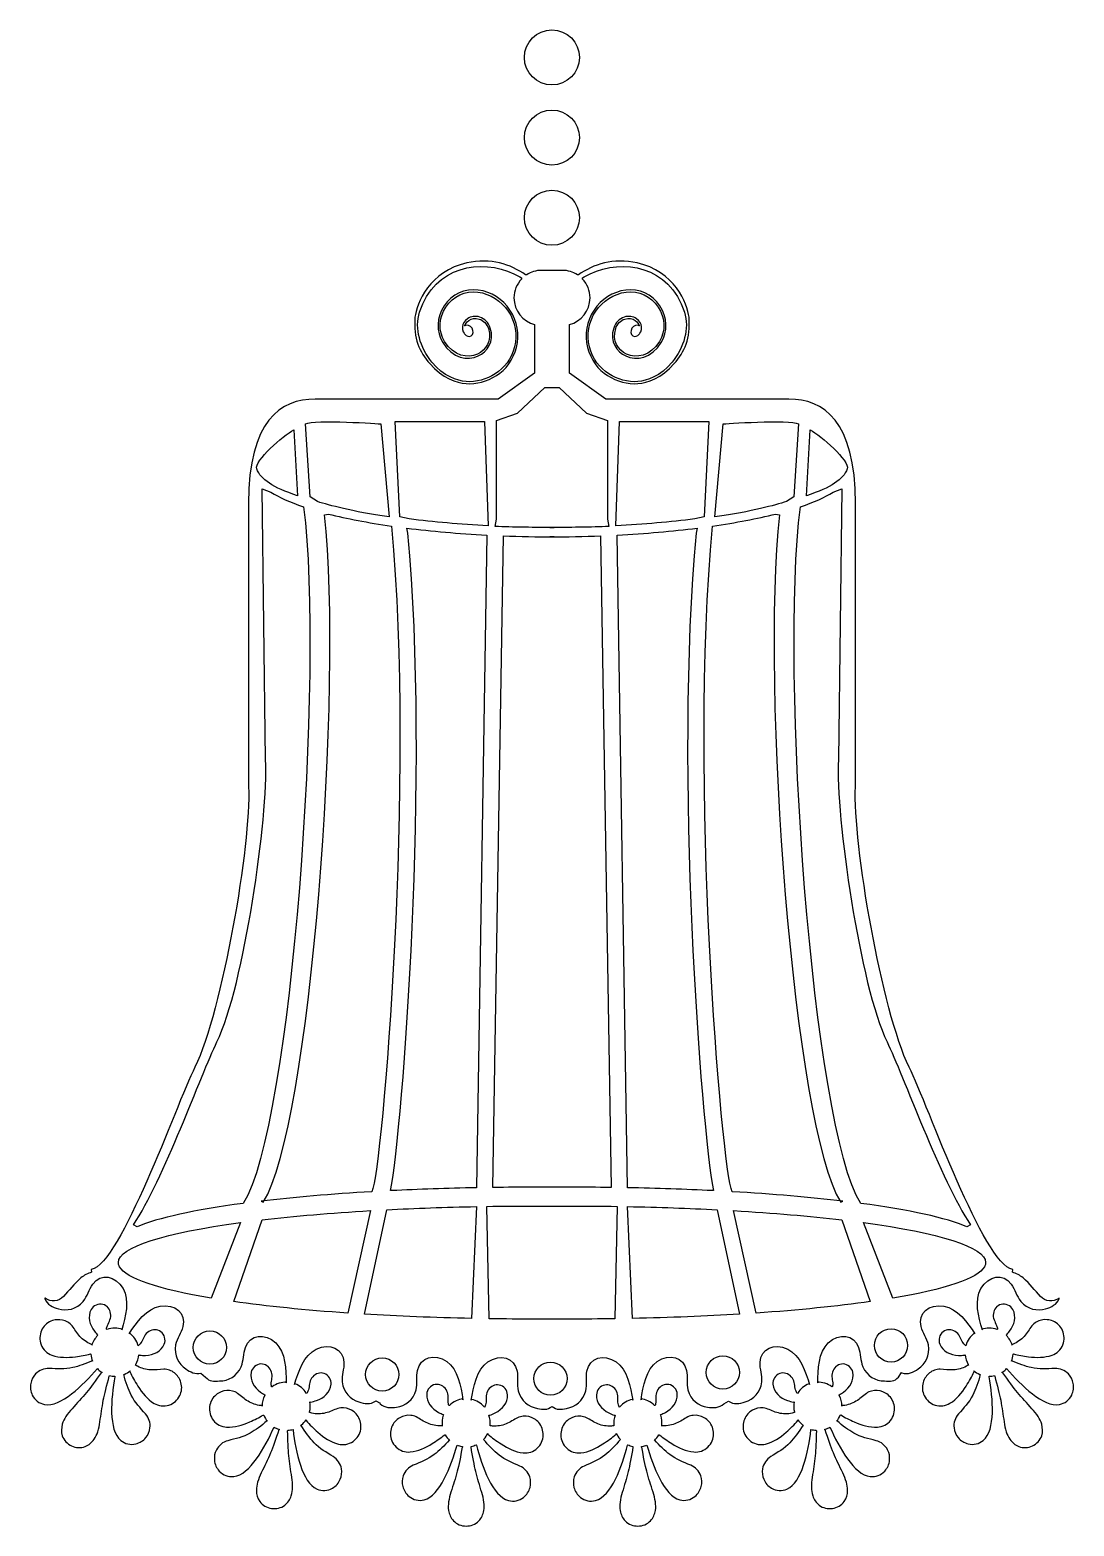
# Model space of a CAD drawing. Header units: centimetres. Extents: x -6.7 to 6.7, y -9.5 to 9.5.
import ezdxf

# ---------------------------------------------------------------- set-up
doc = ezdxf.new("R2010")
doc.units = ezdxf.units.CM
doc.header["$MEASUREMENT"] = 0
doc.layers.add('Camada 1', color=7, linetype='Continuous')

msp = doc.modelspace()

# ---------------------------------------------------------------- linework, layer by layer
at = {"layer": 'Camada 1'}
for points, knots in [([(-0.00142, 8.82753), (0.19233, 8.82753), (0.34942, 8.98461), (0.34942, 9.17831), (0.34942, 9.17831), (0.34942, 9.37201), (0.19234, 9.5291), (-0.00142, 9.5291), (-0.00142, 9.5291), (-0.19518, 9.5291), (-0.35228, 9.37202), (-0.35228, 9.17832), (-0.35228, 9.17832), (-0.35228, 8.98462), (-0.19517, 8.82753), (-0.00142, 8.82753)], [0, 0, 0, 0, 0.2, 0.2, 0.2, 0.2, 0.4, 0.4, 0.4, 0.4, 0.6, 0.6, 0.6, 0.6, 1, 1, 1, 1]), ([(-0.00142, 7.80658), (0.19233, 7.80658), (0.34942, 7.96366), (0.34942, 8.15736), (0.34942, 8.15736), (0.34942, 8.35106), (0.19234, 8.50814), (-0.00142, 8.50814), (-0.00142, 8.50814), (-0.19518, 8.50814), (-0.35228, 8.35106), (-0.35228, 8.15736), (-0.35228, 8.15736), (-0.35228, 7.96366), (-0.19517, 7.80658), (-0.00142, 7.80658)], [0, 0, 0, 0, 0.2, 0.2, 0.2, 0.2, 0.4, 0.4, 0.4, 0.4, 0.6, 0.6, 0.6, 0.6, 1, 1, 1, 1]), ([(-0.00142, 6.78566), (0.19233, 6.78566), (0.34942, 6.94274), (0.34942, 7.13644), (0.34942, 7.13644), (0.34942, 7.33014), (0.19234, 7.48722), (-0.00142, 7.48722), (-0.00142, 7.48722), (-0.19518, 7.48722), (-0.35228, 7.33014), (-0.35228, 7.13644), (-0.35228, 7.13644), (-0.35228, 6.94275), (-0.19517, 6.78566), (-0.00142, 6.78566)], [0, 0, 0, 0, 0.2, 0.2, 0.2, 0.2, 0.4, 0.4, 0.4, 0.4, 0.6, 0.6, 0.6, 0.6, 1, 1, 1, 1]), ([(4.41443, -7.63151), (4.36426, -7.69154), (4.31116, -7.68252), (4.23594, -7.68062), (4.23594, -7.68062), (4.12183, -7.6784), (4.01266, -7.62201), (3.9603, -7.49869), (3.9603, -7.49869), (3.9259, -7.41818), (3.93482, -7.33589), (3.90609, -7.25358), (3.90609, -7.25358), (3.8473, -7.08795), (3.65987, -7.06649), (3.5202, -7.1959), (3.5202, -7.1959), (3.39508, -7.31277), (3.38587, -7.53734), (3.38669, -7.70522), (3.38669, -7.70522), (3.38669, -7.70522), (3.38217, -7.69596), (3.38217, -7.69596), (3.38217, -7.69596), (3.41294, -7.69538), (3.44432, -7.69958), (3.47541, -7.70885), (3.47541, -7.70885), (3.50922, -7.71904), (3.54005, -7.73451), (3.56709, -7.75409), (3.56709, -7.75409), (3.56709, -7.75409), (3.57418, -7.75316), (3.57418, -7.75316), (3.57418, -7.75316), (3.57698, -7.73699), (3.57778, -7.72077), (3.57635, -7.70461), (3.57635, -7.70461), (3.57153, -7.65164), (3.55389, -7.60052), (3.58058, -7.54694), (3.58058, -7.54694), (3.6049, -7.49656), (3.65194, -7.46243), (3.70859, -7.46383), (3.70859, -7.46383), (3.76788, -7.46523), (3.82112, -7.51304), (3.83308, -7.56932), (3.83308, -7.56932), (3.85517, -7.6706), (3.79403, -7.76252), (3.71508, -7.82181), (3.71508, -7.82181), (3.69709, -7.83541), (3.67806, -7.84737), (3.6583, -7.85779), (3.6583, -7.85779), (3.6583, -7.85779), (3.66089, -7.86388), (3.66089, -7.86388), (3.66089, -7.86388), (3.68229, -7.90598), (3.69412, -7.95297), (3.69436, -8.00136), (3.69436, -8.00136), (3.69436, -8.00136), (3.69314, -7.9948), (3.69314, -7.9948), (3.69314, -7.9948), (3.69817, -7.99456), (3.70322, -7.99432), (3.70825, -7.99387), (3.70825, -7.99387), (3.76627, -7.98919), (3.82189, -7.96868), (3.8729, -7.93947), (3.8729, -7.93947), (3.92148, -7.91134), (3.96, -7.8716), (4.00543, -7.83819), (4.00543, -7.83819), (4.02617, -7.82295), (4.04985, -7.81591), (4.07282, -7.80935), (4.07282, -7.80935), (4.12018, -7.79691), (4.1686, -7.8008), (4.21543, -7.81872), (4.21543, -7.81872), (4.23993, -7.82856), (4.26099, -7.84134), (4.28107, -7.85785), (4.28107, -7.85785), (4.32724, -7.89513), (4.35433, -7.94813), (4.36224, -8.00509), (4.36224, -8.00509), (4.37108, -8.0678), (4.35449, -8.13074), (4.31493, -8.18207), (4.31493, -8.18207), (4.27389, -8.23517), (4.21217, -8.26552), (4.14544, -8.2688), (4.14544, -8.2688), (4.0417, -8.27467), (3.94766, -8.2443), (3.85091, -8.20165), (3.85091, -8.20165), (3.79014, -8.17466), (3.73341, -8.14654), (3.67914, -8.11407), (3.67914, -8.11407), (3.67914, -8.11407), (3.67258, -8.11605), (3.67258, -8.11605), (3.67258, -8.11605), (3.66107, -8.145), (3.64559, -8.17151), (3.62691, -8.19471), (3.62691, -8.19471), (3.62691, -8.19471), (3.62993, -8.18862), (3.62993, -8.18862), (3.62993, -8.18862), (3.70108, -8.25088), (3.77886, -8.30607), (3.84633, -8.34523), (3.84633, -8.34523), (3.93653, -8.39693), (4.03236, -8.41532), (4.13015, -8.4418), (4.13015, -8.4418), (4.19339, -8.45823), (4.24643, -8.50043), (4.27636, -8.55917), (4.27636, -8.55917), (4.297, -8.60031), (4.30578, -8.64439), (4.30126, -8.69083), (4.30126, -8.69083), (4.29623, -8.74311), (4.27435, -8.78904), (4.23863, -8.82831), (4.23863, -8.82831), (4.19177, -8.88049), (4.1252, -8.90533), (4.05564, -8.89758), (4.05564, -8.89758), (3.84826, -8.87554), (3.65654, -8.52624), (3.54166, -8.26787), (3.54166, -8.26787), (3.54166, -8.26787), (3.52737, -8.27583), (3.52737, -8.27583), (3.52737, -8.27583), (3.50919, -8.28512), (3.48998, -8.29274), (3.47017, -8.29811), (3.47017, -8.29811), (3.47017, -8.29811), (3.48014, -8.30375), (3.48014, -8.30375), (3.48014, -8.30375), (3.51694, -8.41464), (3.55703, -8.52883), (3.58597, -8.59728), (3.58597, -8.59728), (3.62285, -8.68475), (3.66333, -8.76397), (3.70408, -8.84967), (3.70408, -8.84967), (3.7226, -8.88872), (3.73842, -8.92717), (3.75112, -8.96913), (3.75112, -8.96913), (3.76057, -9.00406), (3.76747, -9.03803), (3.76702, -9.07486), (3.76702, -9.07486), (3.76427, -9.12598), (3.75353, -9.17389), (3.72437, -9.21493), (3.72437, -9.21493), (3.68939, -9.26359), (3.63163, -9.29547), (3.57387, -9.30462), (3.57387, -9.30462), (3.51659, -9.31272), (3.45118, -9.29935), (3.4043, -9.26313), (3.4043, -9.26313), (3.36387, -9.23265), (3.33942, -9.18997), (3.32225, -9.14216), (3.32225, -9.14216), (3.31029, -9.10713), (3.30677, -9.07242), (3.30645, -9.03606), (3.30645, -9.03606), (3.30552, -8.99248), (3.30944, -8.95108), (3.3159, -8.90819), (3.3159, -8.90819), (3.32865, -8.81463), (3.34368, -8.72695), (3.35352, -8.63247), (3.35352, -8.63247), (3.36106, -8.55722), (3.36577, -8.43414), (3.36813, -8.31598), (3.36813, -8.31598), (3.36813, -8.31598), (3.36712, -8.30894), (3.36712, -8.30894), (3.36712, -8.30894), (3.34455, -8.30741), (3.32193, -8.30344), (3.29941, -8.29674), (3.29941, -8.29674), (3.29941, -8.29674), (3.29872, -8.30293), (3.29872, -8.30293), (3.29872, -8.30293), (3.2653, -8.58392), (3.18566, -8.97545), (2.99384, -9.05797), (2.99384, -9.05797), (2.9296, -9.08586), (2.8589, -9.08186), (2.79802, -9.04577), (2.79802, -9.04577), (2.75309, -9.0187), (2.71814, -8.9814), (2.6975, -8.93277), (2.6975, -8.93277), (2.67998, -8.88975), (2.67498, -8.84498), (2.68234, -8.79987), (2.68234, -8.79987), (2.6939, -8.73491), (2.73251, -8.6789), (2.78801, -8.64443), (2.78801, -8.64443), (2.87262, -8.59051), (2.95943, -8.54458), (3.02995, -8.46838), (3.02995, -8.46838), (3.08562, -8.40835), (3.14705, -8.32794), (3.19846, -8.24285), (3.19846, -8.24285), (3.19846, -8.24285), (3.19158, -8.23909), (3.19158, -8.23909), (3.19158, -8.23909), (3.16901, -8.22033), (3.14933, -8.19853), (3.13311, -8.17461), (3.13311, -8.17461), (3.13311, -8.17461), (3.13351, -8.18514), (3.13351, -8.18514), (3.13351, -8.18514), (3.08798, -8.23718), (3.03858, -8.28478), (2.98365, -8.33272), (2.98365, -8.33272), (2.90425, -8.40175), (2.82297, -8.4585), (2.7219, -8.48382), (2.7219, -8.48382), (2.65747, -8.50022), (2.58985, -8.48932), (2.5351, -8.45075), (2.5351, -8.45075), (2.48181, -8.4135), (2.44713, -8.35815), (2.4372, -8.29581), (2.4372, -8.29581), (2.42767, -8.23895), (2.43831, -8.18021), (2.47133, -8.13111), (2.47133, -8.13111), (2.48511, -8.10941), (2.50221, -8.09079), (2.52255, -8.07425), (2.52255, -8.07425), (2.56176, -8.04343), (2.60695, -8.02535), (2.65577, -8.02326), (2.65577, -8.02326), (2.67979, -8.02268), (2.70429, -8.02257), (2.72864, -8.03075), (2.72864, -8.03075), (2.78203, -8.04938), (2.83016, -8.07613), (2.88559, -8.08856), (2.88559, -8.08856), (2.94285, -8.10123), (3.00182, -8.10451), (3.05879, -8.09184), (3.05879, -8.09184), (3.06876, -8.08972), (3.07848, -8.08713), (3.08816, -8.08422), (3.08816, -8.08422), (3.08816, -8.08422), (3.08932, -8.07544), (3.08932, -8.07544), (3.08932, -8.07544), (3.07919, -8.03416), (3.0776, -7.99009), (3.08585, -7.94624), (3.08585, -7.94624), (3.08585, -7.94624), (3.07654, -7.94883), (3.07654, -7.94883), (3.07654, -7.94883), (3.05098, -7.94462), (3.02558, -7.9383), (3.00108, -7.92949), (3.00108, -7.92949), (2.90726, -7.89631), (2.82331, -7.82625), (2.8142, -7.72306), (2.8142, -7.72306), (2.80899, -7.66586), (2.84537, -7.60421), (2.90191, -7.58545), (2.90191, -7.58545), (2.95538, -7.56762), (3.01023, -7.58614), (3.0491, -7.62717), (3.0491, -7.62717), (3.09019, -7.67032), (3.08821, -7.72435), (3.09911, -7.77653), (3.09911, -7.77653), (3.10369, -7.79857), (3.11276, -7.81979), (3.12507, -7.83913), (3.12507, -7.83913), (3.12507, -7.83913), (3.13063, -7.83466), (3.13063, -7.83466), (3.13063, -7.83466), (3.16537, -7.78143), (3.21556, -7.74113), (3.27313, -7.71803), (3.27313, -7.71803), (3.27313, -7.71803), (3.28221, -7.72732), (3.28221, -7.72732), (3.28221, -7.72732), (3.23411, -7.56611), (3.15936, -7.34963), (3.00276, -7.27412), (3.00276, -7.27412), (2.83173, -7.19125), (2.6584, -7.26732), (2.65121, -7.44292), (2.65121, -7.44292), (2.64793, -7.53015), (2.68124, -7.60585), (2.67219, -7.69308), (2.67219, -7.69308), (2.65825, -7.82648), (2.56993, -7.91253), (2.46208, -7.94838), (2.46208, -7.94838), (2.39165, -7.97227), (2.31296, -7.98095), (2.24721, -7.93854), (2.24721, -7.93854), (2.24721, -7.93854), (2.19048, -7.97122), (2.19048, -7.97122), (2.19048, -7.97122), (2.1324, -8.02353), (2.05403, -8.02715), (1.97982, -8.01474), (1.97982, -8.01474), (1.86711, -7.99632), (1.76702, -7.92518), (1.73254, -7.79553), (1.73254, -7.79553), (1.70992, -7.71102), (1.73042, -7.63093), (1.71365, -7.54526), (1.71365, -7.54526), (1.67886, -7.37304), (1.49622, -7.32526), (1.33961, -7.43379), (1.33961, -7.43379), (1.19941, -7.53177), (1.15837, -7.75288), (1.13564, -7.91909), (1.13564, -7.91909), (1.13564, -7.91909), (1.13236, -7.90925), (1.13236, -7.90925), (1.13236, -7.90925), (1.16305, -7.91311), (1.19343, -7.92166), (1.22285, -7.93526), (1.22285, -7.93526), (1.25497, -7.95002), (1.28333, -7.96971), (1.30723, -7.99294), (1.30723, -7.99294), (1.30723, -7.99294), (1.31452, -7.99296), (1.31452, -7.99296), (1.31452, -7.99296), (1.31944, -7.97748), (1.32248, -7.96153), (1.32344, -7.94536), (1.32344, -7.94536), (1.32614, -7.89213), (1.31593, -7.83894), (1.34979, -7.78981), (1.34979, -7.78981), (1.38112, -7.74338), (1.43245, -7.71631), (1.48822, -7.72567), (1.48822, -7.72567), (1.54685, -7.73527), (1.59265, -7.79036), (1.59667, -7.84756), (1.59667, -7.84756), (1.60429, -7.95096), (1.53079, -8.03335), (1.44414, -8.08095), (1.44414, -8.08095), (1.42445, -8.09185), (1.40392, -8.10101), (1.38273, -8.10849), (1.38273, -8.10849), (1.38273, -8.10849), (1.38461, -8.11481), (1.38461, -8.11481), (1.38461, -8.11481), (1.39982, -8.15958), (1.40477, -8.20789), (1.39821, -8.25583), (1.39821, -8.25583), (1.39821, -8.25583), (1.39797, -8.24914), (1.39797, -8.24914), (1.39797, -8.24914), (1.403, -8.24962), (1.40805, -8.24996), (1.41321, -8.2502), (1.41321, -8.2502), (1.4711, -8.25385), (1.52902, -8.24142), (1.58376, -8.21972), (1.58376, -8.21972), (1.6358, -8.19874), (1.67951, -8.16477), (1.72923, -8.13815), (1.72923, -8.13815), (1.75196, -8.12608), (1.77635, -8.1223), (1.80003, -8.11926), (1.80003, -8.11926), (1.84869, -8.11365), (1.89615, -8.12421), (1.93986, -8.14868), (1.93986, -8.14868), (1.96272, -8.1618), (1.98172, -8.17741), (1.99929, -8.19665), (1.99929, -8.19665), (2.0398, -8.24002), (2.05914, -8.2964), (2.0589, -8.35394), (2.0589, -8.35394), (2.05879, -8.41712), (2.03342, -8.47726), (1.98712, -8.52227), (1.98712, -8.52227), (1.93899, -8.56913), (1.87364, -8.59048), (1.80694, -8.58439), (1.80694, -8.58439), (1.70354, -8.57537), (1.61467, -8.53211), (1.52503, -8.4762), (1.52503, -8.4762), (1.46851, -8.4409), (1.41647, -8.40505), (1.36723, -8.36531), (1.36723, -8.36531), (1.36723, -8.36531), (1.36043, -8.36637), (1.36043, -8.36637), (1.36043, -8.36637), (1.34495, -8.39333), (1.32595, -8.41736), (1.30418, -8.43775), (1.30418, -8.43775), (1.30418, -8.43775), (1.30804, -8.43211), (1.30804, -8.43211), (1.30804, -8.43211), (1.36971, -8.50373), (1.43898, -8.56948), (1.50018, -8.61769), (1.50018, -8.61769), (1.58212, -8.68169), (1.67438, -8.71334), (1.76746, -8.75342), (1.76746, -8.75342), (1.82771, -8.77863), (1.87425, -8.82798), (1.8957, -8.89034), (1.8957, -8.89034), (1.91023, -8.93384), (1.91279, -8.97874), (1.90168, -9.02422), (1.90168, -9.02422), (1.88924, -9.0751), (1.86115, -9.11751), (1.82021, -9.1513), (1.82021, -9.1513), (1.76653, -9.19654), (1.69715, -9.21155), (1.62937, -9.19419), (1.62937, -9.19419), (1.42707, -9.14297), (1.28663, -8.77009), (1.2095, -8.49812), (1.2095, -8.49812), (1.2095, -8.49812), (1.19426, -8.50399), (1.19426, -8.50399), (1.19426, -8.50399), (1.17481, -8.51055), (1.15489, -8.51526), (1.13446, -8.51793), (1.13446, -8.51793), (1.13446, -8.51793), (1.14351, -8.52486), (1.14351, -8.52486), (1.14351, -8.52486), (1.16425, -8.63974), (1.18793, -8.75859), (1.20669, -8.83045), (1.20669, -8.83045), (1.23095, -8.92223), (1.25992, -9.00637), (1.28802, -9.09689), (1.28802, -9.09689), (1.30091, -9.13817), (1.31112, -9.17846), (1.31781, -9.22172), (1.31781, -9.22172), (1.32226, -9.2577), (1.32437, -9.29242), (1.3185, -9.32877), (1.3185, -9.32877), (1.30866, -9.37894), (1.29119, -9.42489), (1.25661, -9.46146), (1.25661, -9.46146), (1.21512, -9.50461), (1.15345, -9.52806), (1.09484, -9.52898), (1.09484, -9.52898), (1.03703, -9.52898), (0.97411, -9.50646), (0.93284, -9.46381), (0.93284, -9.46381), (0.8972, -9.42796), (0.87892, -9.38245), (0.86873, -9.33252), (0.86873, -9.33252), (0.8618, -9.29617), (0.8632, -9.26124), (0.86815, -9.22536), (0.86815, -9.22536), (0.87328, -9.18199), (0.88305, -9.14143), (0.89556, -9.09995), (0.89556, -9.09995), (0.92136, -9.0092), (0.94856, -8.92458), (0.97176, -8.83232), (0.97176, -8.83232), (0.98983, -8.75906), (1.01187, -8.63785), (1.03084, -8.52109), (1.03084, -8.52109), (1.03084, -8.52109), (1.03084, -8.51405), (1.03084, -8.51405), (1.03084, -8.51405), (1.0088, -8.50937), (0.987, -8.50209), (0.96565, -8.49225), (0.96565, -8.49225), (0.96565, -8.49225), (0.96401, -8.49847), (0.96401, -8.49847), (0.96401, -8.49847), (0.89122, -8.77181), (0.757, -9.14823), (0.55549, -9.20284), (0.55549, -9.20284), (0.48797, -9.22136), (0.41857, -9.20742), (0.36338, -9.1631), (0.36338, -9.1631), (0.32269, -9.12992), (0.29329, -9.08809), (0.2798, -9.03697), (0.2798, -9.03697), (0.26866, -8.99194), (0.26996, -8.94693), (0.28366, -8.9032), (0.28366, -8.9032), (0.30417, -8.84049), (0.35036, -8.79054), (0.41013, -8.76419), (0.41013, -8.76419), (0.50154, -8.72291), (0.59391, -8.68963), (0.67445, -8.62409), (0.67445, -8.62409), (0.73811, -8.57265), (0.81031, -8.50159), (0.87315, -8.4247), (0.87315, -8.4247), (0.87315, -8.4247), (0.86693, -8.42002), (0.86693, -8.42002), (0.86693, -8.42002), (0.84724, -8.39822), (0.83084, -8.37396), (0.81817, -8.34792), (0.81817, -8.34792), (0.81817, -8.34792), (0.81701, -8.35834), (0.81701, -8.35834), (0.81701, -8.35834), (0.7647, -8.40348), (0.70893, -8.44369), (0.64776, -8.48333), (0.64776, -8.48333), (0.55936, -8.54051), (0.47097, -8.58519), (0.36735, -8.59596), (0.36735, -8.59596), (0.30123, -8.60313), (0.23583, -8.58273), (0.18717, -8.53677), (0.18717, -8.53677), (0.1397, -8.49245), (0.11309, -8.43279), (0.11203, -8.36963), (0.11203, -8.36963), (0.1106, -8.31195), (0.1296, -8.25546), (0.16923, -8.21138), (0.16923, -8.21138), (0.18587, -8.19193), (0.20532, -8.17587), (0.22797, -8.16238), (0.22797, -8.16238), (0.27099, -8.1373), (0.31835, -8.12579), (0.36688, -8.13074), (0.36688, -8.13074), (0.39077, -8.13354), (0.41517, -8.13683), (0.43792, -8.14844), (0.43792, -8.14844), (0.48832, -8.17434), (0.53216, -8.20763), (0.58527, -8.22779), (0.58527, -8.22779), (0.64022, -8.24843), (0.69814, -8.26004), (0.7563, -8.25547), (0.7563, -8.25547), (0.76649, -8.25478), (0.77646, -8.25359), (0.78644, -8.25219), (0.78644, -8.25219), (0.78644, -8.25219), (0.7889, -8.24364), (0.7889, -8.24364), (0.7889, -8.24364), (0.78469, -8.20131), (0.78938, -8.15747), (0.80369, -8.11526), (0.80369, -8.11526), (0.80369, -8.11526), (0.79409, -8.11645), (0.79409, -8.11645), (0.79409, -8.11645), (0.76946, -8.1087), (0.74519, -8.09886), (0.7221, -8.08666), (0.7221, -8.08666), (0.63394, -8.04049), (0.56078, -7.95934), (0.56631, -7.85597), (0.56631, -7.85597), (0.56922, -7.79853), (0.61391, -7.74273), (0.67265, -7.73217), (0.67265, -7.73217), (0.72808, -7.72185), (0.77978, -7.74812), (0.81235, -7.79406), (0.81235, -7.79406), (0.84706, -7.84261), (0.83743, -7.89582), (0.84071, -7.94903), (0.84071, -7.94903), (0.84214, -7.97155), (0.84822, -7.9938), (0.85759, -8.01467), (0.85759, -8.01467), (0.85759, -8.01467), (0.86381, -8.01115), (0.86381, -8.01115), (0.86381, -8.01115), (0.90567, -7.96331), (0.9611, -7.93048), (1.02124, -7.91574), (1.02124, -7.91574), (1.02124, -7.91574), (1.02897, -7.92627), (1.02897, -7.92627), (1.02897, -7.92627), (1.00413, -7.75982), (0.96076, -7.53487), (0.81635, -7.43793), (0.81635, -7.43793), (0.65879, -7.33183), (0.47639, -7.38284), (0.4445, -7.55538), (0.4445, -7.55538), (0.42892, -7.64142), (0.45119, -7.7209), (0.42995, -7.80613), (0.42995, -7.80613), (0.39727, -7.93612), (0.29761, -8.00891), (0.1859, -8.0292), (0.1859, -8.0292), (0.11274, -8.0428), (0.05919, -8.05568), (0.00022, -8.00422), (0.00022, -8.00422), (0.00022, -8.00422), (0.00022, -8.00422), (0.00022, -8.00422), (0.00022, -8.00422), (-0.05876, -8.05568), (-0.11273, -8.0428), (-0.18586, -8.0292), (-0.18586, -8.0292), (-0.29757, -8.00891), (-0.39721, -7.93612), (-0.42991, -7.80613), (-0.42991, -7.80613), (-0.45116, -7.72091), (-0.42888, -7.64143), (-0.44446, -7.55538), (-0.44446, -7.55538), (-0.47634, -7.38285), (-0.65875, -7.33183), (-0.81631, -7.43793), (-0.81631, -7.43793), (-0.96072, -7.53487), (-1.00408, -7.75982), (-1.02893, -7.92627), (-1.02893, -7.92627), (-1.02893, -7.92627), (-1.0212, -7.91574), (-1.0212, -7.91574), (-1.0212, -7.91574), (-0.96106, -7.9305), (-0.90563, -7.96334), (-0.86377, -8.01115), (-0.86377, -8.01115), (-0.86377, -8.01115), (-0.85755, -8.01467), (-0.85755, -8.01467), (-0.85755, -8.01467), (-0.84818, -7.99379), (-0.8421, -7.97152), (-0.84067, -7.94903), (-0.84067, -7.94903), (-0.83739, -7.8958), (-0.84699, -7.84261), (-0.81231, -7.79406), (-0.81231, -7.79406), (-0.77974, -7.74813), (-0.72801, -7.72186), (-0.67261, -7.73217), (-0.67261, -7.73217), (-0.61387, -7.7427), (-0.56921, -7.79853), (-0.56627, -7.85597), (-0.56627, -7.85597), (-0.56074, -7.95934), (-0.6339, -8.04049), (-0.72206, -8.08666), (-0.72206, -8.08666), (-0.74516, -8.09886), (-0.76942, -8.1087), (-0.79405, -8.11645), (-0.79405, -8.11645), (-0.79405, -8.11645), (-0.80365, -8.11526), (-0.80365, -8.11526), (-0.80365, -8.11526), (-0.78934, -8.15746), (-0.78465, -8.2013), (-0.78886, -8.24364), (-0.78886, -8.24364), (-0.78886, -8.24364), (-0.7864, -8.25219), (-0.7864, -8.25219), (-0.7864, -8.25219), (-0.77643, -8.25359), (-0.76645, -8.25478), (-0.75626, -8.25547), (-0.75626, -8.25547), (-0.6981, -8.26005), (-0.64019, -8.24843), (-0.58523, -8.22779), (-0.58523, -8.22779), (-0.5321, -8.20763), (-0.48829, -8.17434), (-0.43788, -8.14844), (-0.43788, -8.14844), (-0.41515, -8.13685), (-0.39076, -8.13354), (-0.36684, -8.13074), (-0.36684, -8.13074), (-0.31832, -8.12579), (-0.27095, -8.1373), (-0.22793, -8.16238), (-0.22793, -8.16238), (-0.20531, -8.17587), (-0.18583, -8.19191), (-0.16919, -8.21138), (-0.16919, -8.21138), (-0.12956, -8.25546), (-0.11056, -8.31197), (-0.11199, -8.36963), (-0.11199, -8.36963), (-0.11305, -8.43281), (-0.13967, -8.49248), (-0.18713, -8.53677), (-0.18713, -8.53677), (-0.23579, -8.58273), (-0.30119, -8.60313), (-0.36731, -8.59596), (-0.36731, -8.59596), (-0.47092, -8.58519), (-0.55932, -8.5405), (-0.64772, -8.48333), (-0.64772, -8.48333), (-0.70892, -8.4437), (-0.76469, -8.40348), (-0.81697, -8.35834), (-0.81697, -8.35834), (-0.81697, -8.35834), (-0.81813, -8.34792), (-0.81813, -8.34792), (-0.81813, -8.34792), (-0.8308, -8.37393), (-0.84721, -8.39819), (-0.86689, -8.42002), (-0.86689, -8.42002), (-0.86689, -8.42002), (-0.87311, -8.4247), (-0.87311, -8.4247), (-0.87311, -8.4247), (-0.81027, -8.50159), (-0.73807, -8.57266), (-0.67441, -8.62409), (-0.67441, -8.62409), (-0.59387, -8.68963), (-0.5015, -8.72291), (-0.41009, -8.76419), (-0.41009, -8.76419), (-0.35029, -8.79054), (-0.30412, -8.8405), (-0.28362, -8.9032), (-0.28362, -8.9032), (-0.26989, -8.94691), (-0.26862, -8.99194), (-0.27976, -9.03697), (-0.27976, -9.03697), (-0.29325, -9.08809), (-0.32265, -9.12992), (-0.36334, -9.1631), (-0.36334, -9.1631), (-0.41853, -9.20742), (-0.48793, -9.22136), (-0.55545, -9.20284), (-0.55545, -9.20284), (-0.75696, -9.14823), (-0.89118, -8.77181), (-0.96397, -8.49847), (-0.96397, -8.49847), (-0.96397, -8.49847), (-0.96561, -8.49225), (-0.96561, -8.49225), (-0.96561, -8.49225), (-0.98696, -8.50209), (-1.00876, -8.50937), (-1.0308, -8.51405), (-1.0308, -8.51405), (-1.0308, -8.51405), (-1.0308, -8.52109), (-1.0308, -8.52109), (-1.0308, -8.52109), (-1.0118, -8.63785), (-0.98976, -8.75906), (-0.97172, -8.83232), (-0.97172, -8.83232), (-0.94852, -8.92458), (-0.92132, -9.00922), (-0.89552, -9.09995), (-0.89552, -9.09995), (-0.88298, -9.14144), (-0.87324, -9.18202), (-0.86811, -9.22536), (-0.86811, -9.22536), (-0.86316, -9.26121), (-0.86179, -9.29616), (-0.86869, -9.33252), (-0.86869, -9.33252), (-0.87888, -9.38245), (-0.89716, -9.42793), (-0.9328, -9.46381), (-0.9328, -9.46381), (-0.97408, -9.50646), (-1.03699, -9.52898), (-1.0948, -9.52898), (-1.0948, -9.52898), (-1.15341, -9.52805), (-1.21508, -9.50461), (-1.25657, -9.46146), (-1.25657, -9.46146), (-1.29115, -9.42489), (-1.30861, -9.37894), (-1.31846, -9.32877), (-1.31846, -9.32877), (-1.32433, -9.29242), (-1.32222, -9.2577), (-1.31777, -9.22172), (-1.31777, -9.22172), (-1.31108, -9.17846), (-1.30086, -9.13816), (-1.28798, -9.09689), (-1.28798, -9.09689), (-1.25985, -9.00638), (-1.23091, -8.92221), (-1.20665, -8.83045), (-1.20665, -8.83045), (-1.18789, -8.75859), (-1.16421, -8.63974), (-1.14347, -8.52486), (-1.14347, -8.52486), (-1.14347, -8.52486), (-1.13442, -8.51793), (-1.13442, -8.51793), (-1.13442, -8.51793), (-1.15482, -8.51523), (-1.17474, -8.51055), (-1.19422, -8.50399), (-1.19422, -8.50399), (-1.19422, -8.50399), (-1.20946, -8.49812), (-1.20946, -8.49812), (-1.20946, -8.49812), (-1.28659, -8.77006), (-1.42703, -9.14296), (-1.62933, -9.19419), (-1.62933, -9.19419), (-1.69712, -9.21155), (-1.76649, -9.19654), (-1.82017, -9.1513), (-1.82017, -9.1513), (-1.8611, -9.11754), (-1.8892, -9.0751), (-1.90164, -9.02422), (-1.90164, -9.02422), (-1.91278, -8.97874), (-1.91019, -8.93384), (-1.89566, -8.89034), (-1.89566, -8.89034), (-1.8742, -8.828), (-1.82769, -8.77863), (-1.76742, -8.75342), (-1.76742, -8.75342), (-1.67434, -8.71334), (-1.58208, -8.68169), (-1.50014, -8.61769), (-1.50014, -8.61769), (-1.43894, -8.56951), (-1.36967, -8.50373), (-1.308, -8.43211), (-1.308, -8.43211), (-1.308, -8.43211), (-1.30414, -8.43775), (-1.30414, -8.43775), (-1.30414, -8.43775), (-1.32592, -8.41735), (-1.34491, -8.3933), (-1.36039, -8.36637), (-1.36039, -8.36637), (-1.36039, -8.36637), (-1.36719, -8.36531), (-1.36719, -8.36531), (-1.36719, -8.36531), (-1.41643, -8.40505), (-1.46847, -8.4409), (-1.52499, -8.4762), (-1.52499, -8.4762), (-1.61466, -8.53211), (-1.7035, -8.57537), (-1.8069, -8.58439), (-1.8069, -8.58439), (-1.8736, -8.59048), (-1.93893, -8.56915), (-1.98708, -8.52227), (-1.98708, -8.52227), (-2.03338, -8.47726), (-2.05876, -8.4171), (-2.05886, -8.35394), (-2.05886, -8.35394), (-2.0591, -8.29637), (-2.03976, -8.23998), (-1.99925, -8.19665), (-1.99925, -8.19665), (-1.98168, -8.17741), (-1.96268, -8.16183), (-1.93982, -8.14868), (-1.93982, -8.14868), (-1.89611, -8.12418), (-1.84864, -8.11365), (-1.79999, -8.11926), (-1.79999, -8.11926), (-1.77631, -8.1223), (-1.75194, -8.12609), (-1.72919, -8.13815), (-1.72919, -8.13815), (-1.67947, -8.16477), (-1.63577, -8.19874), (-1.58372, -8.21972), (-1.58372, -8.21972), (-1.52898, -8.24142), (-1.47106, -8.25385), (-1.41317, -8.2502), (-1.41317, -8.2502), (-1.40801, -8.24996), (-1.40296, -8.24962), (-1.39793, -8.24914), (-1.39793, -8.24914), (-1.39793, -8.24914), (-1.39817, -8.25583), (-1.39817, -8.25583), (-1.39817, -8.25583), (-1.40473, -8.20786), (-1.39981, -8.15957), (-1.38457, -8.11481), (-1.38457, -8.11481), (-1.38457, -8.11481), (-1.38269, -8.10849), (-1.38269, -8.10849), (-1.38269, -8.10849), (-1.40391, -8.101), (-1.42441, -8.09185), (-1.4441, -8.08095), (-1.4441, -8.08095), (-1.53072, -8.03335), (-1.60425, -7.95096), (-1.59663, -7.84756), (-1.59663, -7.84756), (-1.59263, -7.79036), (-1.54681, -7.73527), (-1.48818, -7.72567), (-1.48818, -7.72567), (-1.43241, -7.7163), (-1.38105, -7.74337), (-1.34975, -7.78981), (-1.34975, -7.78981), (-1.31588, -7.83892), (-1.32607, -7.89212), (-1.3234, -7.94536), (-1.3234, -7.94536), (-1.32245, -7.96153), (-1.3194, -7.97748), (-1.31448, -7.99296), (-1.31448, -7.99296), (-1.31448, -7.99296), (-1.30724, -7.99296), (-1.30724, -7.99296), (-1.30724, -7.99296), (-1.28335, -7.96973), (-1.25496, -7.95004), (-1.22286, -7.93528), (-1.22286, -7.93528), (-1.19344, -7.92165), (-1.16306, -7.91311), (-1.13237, -7.90927), (-1.13237, -7.90927), (-1.13237, -7.90927), (-1.13565, -7.91911), (-1.13565, -7.91911), (-1.13565, -7.91911), (-1.15838, -7.7529), (-1.19941, -7.53179), (-1.33962, -7.43381), (-1.33962, -7.43381), (-1.49623, -7.32525), (-1.67884, -7.37306), (-1.71366, -7.54528), (-1.71366, -7.54528), (-1.73043, -7.63095), (-1.7099, -7.71104), (-1.73255, -7.79555), (-1.73255, -7.79555), (-1.76703, -7.9252), (-1.86712, -7.99634), (-1.97983, -8.01476), (-1.97983, -8.01476), (-2.05405, -8.0272), (-2.13242, -8.02354), (-2.19049, -7.97124), (-2.19049, -7.97124), (-2.19774, -7.96468), (-2.19216, -7.96269), (-2.19136, -7.96269), (-2.19136, -7.96269), (-2.19136, -7.96269), (-2.24277, -7.93237), (-2.24277, -7.93237), (-2.24277, -7.93237), (-2.24235, -7.9338), (-2.24309, -7.93589), (-2.24719, -7.93856), (-2.24719, -7.93856), (-2.31294, -7.981), (-2.39163, -7.97229), (-2.46206, -7.9484), (-2.46206, -7.9484), (-2.5699, -7.91255), (-2.65822, -7.82651), (-2.67217, -7.6931), (-2.67217, -7.6931), (-2.68122, -7.60587), (-2.64791, -7.53017), (-2.65119, -7.44294), (-2.65119, -7.44294), (-2.65839, -7.26734), (-2.83172, -7.19127), (-3.00274, -7.27414), (-3.00274, -7.27414), (-3.15935, -7.34965), (-3.23407, -7.56613), (-3.28219, -7.72734), (-3.28219, -7.72734), (-3.28219, -7.72734), (-3.27311, -7.71805), (-3.27311, -7.71805), (-3.27311, -7.71805), (-3.21556, -7.74115), (-3.16537, -7.78144), (-3.13063, -7.83468), (-3.13063, -7.83468), (-3.13063, -7.83468), (-3.12507, -7.83915), (-3.12507, -7.83915), (-3.12507, -7.83915), (-3.11277, -7.81981), (-3.10367, -7.79859), (-3.09911, -7.77655), (-3.09911, -7.77655), (-3.08821, -7.72437), (-3.09022, -7.67035), (-3.0491, -7.62719), (-3.0491, -7.62719), (-3.01023, -7.58615), (-2.95538, -7.56763), (-2.90191, -7.58547), (-2.90191, -7.58547), (-2.84534, -7.60423), (-2.80896, -7.66588), (-2.8142, -7.72308), (-2.8142, -7.72308), (-2.82333, -7.82624), (-2.90728, -7.89633), (-3.0011, -7.92951), (-3.0011, -7.92951), (-3.0256, -7.93832), (-3.05097, -7.94464), (-3.07653, -7.94885), (-3.07653, -7.94885), (-3.07653, -7.94885), (-3.08584, -7.94626), (-3.08584, -7.94626), (-3.08584, -7.94626), (-3.07756, -7.9901), (-3.07917, -8.03418), (-3.08931, -8.07546), (-3.08931, -8.07546), (-3.08931, -8.07546), (-3.08815, -8.08424), (-3.08815, -8.08424), (-3.08815, -8.08424), (-3.07847, -8.08715), (-3.06876, -8.08974), (-3.05878, -8.09186), (-3.05878, -8.09186), (-3.00182, -8.10453), (-2.94284, -8.10123), (-2.88558, -8.08858), (-2.88558, -8.08858), (-2.83015, -8.07614), (-2.78202, -8.04942), (-2.72863, -8.03077), (-2.72863, -8.03077), (-2.70429, -8.02257), (-2.67979, -8.02267), (-2.65576, -8.02328), (-2.65576, -8.02328), (-2.60694, -8.02537), (-2.56175, -8.04344), (-2.52254, -8.07427), (-2.52254, -8.07427), (-2.50219, -8.09081), (-2.4851, -8.10943), (-2.47132, -8.13113), (-2.47132, -8.13113), (-2.4383, -8.18021), (-2.42766, -8.23895), (-2.43719, -8.29583), (-2.43719, -8.29583), (-2.44711, -8.35817), (-2.48183, -8.41352), (-2.53509, -8.45077), (-2.53509, -8.45077), (-2.58981, -8.48935), (-2.65746, -8.50025), (-2.72189, -8.48384), (-2.72189, -8.48384), (-2.82293, -8.45852), (-2.90424, -8.40177), (-2.98364, -8.33274), (-2.98364, -8.33274), (-3.03857, -8.28477), (-3.08797, -8.2372), (-3.1335, -8.18516), (-3.1335, -8.18516), (-3.1335, -8.18516), (-3.1331, -8.17463), (-3.1331, -8.17463), (-3.1331, -8.17463), (-3.14932, -8.19852), (-3.169, -8.22035), (-3.19157, -8.23911), (-3.19157, -8.23911), (-3.19157, -8.23911), (-3.19842, -8.24287), (-3.19842, -8.24287), (-3.19842, -8.24287), (-3.14701, -8.32799), (-3.0856, -8.40839), (-3.02991, -8.4684), (-3.02991, -8.4684), (-2.9594, -8.5446), (-2.87259, -8.59053), (-2.78797, -8.64445), (-2.78797, -8.64445), (-2.73243, -8.67893), (-2.69383, -8.73494), (-2.6823, -8.79989), (-2.6823, -8.79989), (-2.67497, -8.845), (-2.67995, -8.88977), (-2.69746, -8.93279), (-2.69746, -8.93279), (-2.7181, -8.98145), (-2.75305, -9.01873), (-2.79798, -9.04579), (-2.79798, -9.04579), (-2.85889, -9.08188), (-2.92958, -9.08587), (-2.9938, -9.05799), (-2.9938, -9.05799), (-3.18562, -8.97547), (-3.26529, -8.58394), (-3.29868, -8.30295), (-3.29868, -8.30295), (-3.29868, -8.30295), (-3.29939, -8.29676), (-3.29939, -8.29676), (-3.29939, -8.29676), (-3.32191, -8.30345), (-3.34453, -8.30742), (-3.3671, -8.30896), (-3.3671, -8.30896), (-3.3671, -8.30896), (-3.36811, -8.316), (-3.36811, -8.316), (-3.36811, -8.316), (-3.36576, -8.43416), (-3.36107, -8.55725), (-3.3535, -8.63249), (-3.3535, -8.63249), (-3.34366, -8.72697), (-3.32866, -8.81466), (-3.31588, -8.90821), (-3.31588, -8.90821), (-3.30942, -8.9511), (-3.30551, -8.99251), (-3.30643, -9.03608), (-3.30643, -9.03608), (-3.30672, -9.07243), (-3.31024, -9.10715), (-3.3222, -9.14218), (-3.3222, -9.14218), (-3.33937, -9.19002), (-3.36382, -9.23267), (-3.40425, -9.26315), (-3.40425, -9.26315), (-3.45113, -9.29937), (-3.51654, -9.31273), (-3.57382, -9.30464), (-3.57382, -9.30464), (-3.63161, -9.29549), (-3.68934, -9.2636), (-3.72432, -9.21495), (-3.72432, -9.21495), (-3.7535, -9.17391), (-3.76425, -9.126), (-3.767, -9.07488), (-3.767, -9.07488), (-3.76748, -9.03805), (-3.76054, -9.00408), (-3.7511, -8.96915), (-3.7511, -8.96915), (-3.7384, -8.92719), (-3.72255, -8.88874), (-3.70403, -8.84969), (-3.70403, -8.84969), (-3.66328, -8.76399), (-3.6228, -8.68478), (-3.58595, -8.5973), (-3.58595, -8.5973), (-3.557, -8.52885), (-3.51692, -8.41468), (-3.48012, -8.30377), (-3.48012, -8.30377), (-3.48012, -8.30377), (-3.47015, -8.29813), (-3.47015, -8.29813), (-3.47015, -8.29813), (-3.48997, -8.29276), (-3.5092, -8.28514), (-3.52735, -8.27585), (-3.52735, -8.27585), (-3.52735, -8.27585), (-3.54166, -8.26789), (-3.54166, -8.26789), (-3.54166, -8.26789), (-3.65654, -8.52626), (-3.84826, -8.87556), (-4.05561, -8.8976), (-4.05561, -8.8976), (-4.12517, -8.90535), (-4.19176, -8.88051), (-4.2386, -8.82833), (-4.2386, -8.82833), (-4.27435, -8.78907), (-4.2962, -8.74311), (-4.30125, -8.69085), (-4.30125, -8.69085), (-4.30577, -8.64442), (-4.29696, -8.60034), (-4.27635, -8.55919), (-4.27635, -8.55919), (-4.2464, -8.50045), (-4.19335, -8.45828), (-4.13011, -8.44182), (-4.13011, -8.44182), (-4.03235, -8.41534), (-3.93651, -8.39695), (-3.84632, -8.34525), (-3.84632, -8.34525), (-3.77885, -8.30612), (-3.70109, -8.2509), (-3.62992, -8.18864), (-3.62992, -8.18864), (-3.62992, -8.18864), (-3.62688, -8.19473), (-3.62688, -8.19473), (-3.62688, -8.19473), (-3.64559, -8.17153), (-3.66104, -8.14501), (-3.67255, -8.11607), (-3.67255, -8.11607), (-3.67255, -8.11607), (-3.67911, -8.11409), (-3.67911, -8.11409), (-3.67911, -8.11409), (-3.73338, -8.14655), (-3.7901, -8.17468), (-3.8509, -8.20167), (-3.8509, -8.20167), (-3.94766, -8.24432), (-4.04166, -8.2747), (-4.14541, -8.26882), (-4.14541, -8.26882), (-4.21216, -8.26554), (-4.27389, -8.23519), (-4.3149, -8.18209), (-4.3149, -8.18209), (-4.35448, -8.13076), (-4.37107, -8.06782), (-4.36221, -8.00511), (-4.36221, -8.00511), (-4.3543, -7.94815), (-4.32721, -7.89515), (-4.28104, -7.85787), (-4.28104, -7.85787), (-4.26093, -7.84136), (-4.2399, -7.82858), (-4.2154, -7.81874), (-4.2154, -7.81874), (-4.16857, -7.8008), (-4.12015, -7.79694), (-4.07279, -7.80937), (-4.07279, -7.80937), (-4.04982, -7.81593), (-4.02614, -7.82297), (-4.0054, -7.83821), (-4.0054, -7.83821), (-3.95997, -7.87163), (-3.92147, -7.91137), (-3.87287, -7.93949), (-3.87287, -7.93949), (-3.82188, -7.9687), (-3.76627, -7.98921), (-3.70825, -7.99389), (-3.70825, -7.99389), (-3.7032, -7.99437), (-3.69817, -7.99458), (-3.69312, -7.99482), (-3.69312, -7.99482), (-3.69312, -7.99482), (-3.69434, -8.00138), (-3.69434, -8.00138), (-3.69434, -8.00138), (-3.6941, -7.95299), (-3.68227, -7.906), (-3.66087, -7.8639), (-3.66087, -7.8639), (-3.66087, -7.8639), (-3.65828, -7.85781), (-3.65828, -7.85781), (-3.65828, -7.85781), (-3.67804, -7.84736), (-3.69709, -7.8354), (-3.71506, -7.82183), (-3.71506, -7.82183), (-3.79401, -7.76254), (-3.85513, -7.67062), (-3.83304, -7.56934), (-3.83304, -7.56934), (-3.82108, -7.51306), (-3.76787, -7.46523), (-3.70855, -7.46385), (-3.70855, -7.46385), (-3.65193, -7.46242), (-3.60486, -7.49655), (-3.58054, -7.54696), (-3.58054, -7.54696), (-3.55387, -7.60054), (-3.57152, -7.65166), (-3.57631, -7.70463), (-3.57631, -7.70463), (-3.57771, -7.7208), (-3.57695, -7.73702), (-3.57414, -7.75318), (-3.57414, -7.75318), (-3.57414, -7.75318), (-3.56705, -7.75411), (-3.56705, -7.75411), (-3.56705, -7.75411), (-3.54004, -7.73453), (-3.50919, -7.71905), (-3.4754, -7.70887), (-3.4754, -7.70887), (-3.44428, -7.69958), (-3.41291, -7.69538), (-3.38216, -7.69598), (-3.38216, -7.69598), (-3.38216, -7.69598), (-3.38666, -7.70524), (-3.38666, -7.70524), (-3.38666, -7.70524), (-3.38584, -7.53736), (-3.39505, -7.31278), (-3.52017, -7.19592), (-3.52017, -7.19592), (-3.65984, -7.06649), (-3.84727, -7.08797), (-3.90606, -7.2536), (-3.90606, -7.2536), (-3.93477, -7.33589), (-3.92588, -7.4182), (-3.96027, -7.49871), (-3.96027, -7.49871), (-4.0126, -7.62203), (-4.1218, -7.67842), (-4.23591, -7.68064), (-4.23591, -7.68064), (-4.3111, -7.68252), (-4.36421, -7.69154), (-4.4144, -7.63153), (-4.4144, -7.63153), (-4.4144, -7.63153), (-4.47335, -7.58269), (-4.47335, -7.58269), (-4.47335, -7.58269), (-4.54315, -7.59663), (-4.6104, -7.56713), (-4.667, -7.527), (-4.667, -7.527), (-4.76003, -7.46157), (-4.81993, -7.35372), (-4.79506, -7.22199), (-4.79506, -7.22199), (-4.77866, -7.13584), (-4.72508, -7.07287), (-4.70322, -6.98836), (-4.70322, -6.98836), (-4.65978, -6.81829), (-4.80397, -6.69557), (-4.99151, -6.72592), (-4.99151, -6.72592), (-5.16325, -6.75333), (-5.29692, -6.93925), (-5.38931, -7.07993), (-5.38931, -7.07993), (-5.38931, -7.07993), (-5.37788, -7.07361), (-5.37788, -7.07361), (-5.37788, -7.07361), (-5.32941, -7.11229), (-5.2929, -7.16526), (-5.2749, -7.22622), (-5.2749, -7.22622), (-5.2749, -7.22622), (-5.2708, -7.23209), (-5.2708, -7.23209), (-5.2708, -7.23209), (-5.25344, -7.21711), (-5.23868, -7.19939), (-5.22794, -7.1796), (-5.22794, -7.1796), (-5.20257, -7.13272), (-5.18897, -7.08043), (-5.13727, -7.05088), (-5.13727, -7.05088), (-5.08827, -7.02275), (-5.03035, -7.02064), (-4.98429, -7.05323), (-4.98429, -7.05323), (-4.93547, -7.08747), (-4.9183, -7.15687), (-4.93973, -7.21008), (-4.93973, -7.21008), (-4.97802, -7.30647), (-5.07853, -7.34936), (-5.17791, -7.35428), (-5.17791, -7.35428), (-5.20395, -7.35568), (-5.23003, -7.35452), (-5.25575, -7.35124), (-5.25575, -7.35124), (-5.25575, -7.35124), (-5.2639, -7.34608), (-5.2639, -7.34608), (-5.2639, -7.34608), (-5.26858, -7.3904), (-5.28271, -7.43212), (-5.30428, -7.46882), (-5.30428, -7.46882), (-5.30428, -7.46882), (-5.30568, -7.4776), (-5.30568, -7.4776), (-5.30568, -7.4776), (-5.29729, -7.4831), (-5.28867, -7.4884), (-5.27972, -7.49332), (-5.27972, -7.49332), (-5.22879, -7.52168), (-5.17135, -7.53552), (-5.11285, -7.53986), (-5.11285, -7.53986), (-5.05618, -7.54372), (-5.00241, -7.532), (-4.94587, -7.52941), (-4.94587, -7.52941), (-4.92026, -7.52848), (-4.89682, -7.53573), (-4.87396, -7.54325), (-4.87396, -7.54325), (-4.82782, -7.5592), (-4.78966, -7.58942), (-4.76106, -7.63022), (-4.76106, -7.63022), (-4.74622, -7.65189), (-4.73521, -7.67464), (-4.72825, -7.69938), (-4.72825, -7.69938), (-4.71071, -7.75587), (-4.71727, -7.81519), (-4.74278, -7.86699), (-4.74278, -7.86699), (-4.77014, -7.92395), (-4.81927, -7.96687), (-4.88097, -7.98727), (-4.88097, -7.98727), (-4.94444, -8.00862), (-5.01239, -7.99971), (-5.06935, -7.96547), (-5.06935, -7.96547), (-5.15891, -7.91224), (-5.22051, -7.83455), (-5.27678, -7.74555), (-5.27678, -7.74555), (-5.3157, -7.6839), (-5.34941, -7.62411), (-5.37806, -7.56116), (-5.37806, -7.56116), (-5.37806, -7.56116), (-5.37467, -7.55119), (-5.37467, -7.55119), (-5.37467, -7.55119), (-5.39713, -7.56947), (-5.42214, -7.58474), (-5.44915, -7.5962), (-5.44915, -7.5962), (-5.44915, -7.5962), (-5.45685, -7.59787), (-5.45685, -7.59787), (-5.45685, -7.59787), (-5.43201, -7.69413), (-5.39623, -7.78882), (-5.36009, -7.86208), (-5.36009, -7.86208), (-5.31437, -7.95537), (-5.24444, -8.02432), (-5.1788, -8.10026), (-5.1788, -8.10026), (-5.13554, -8.14929), (-5.11456, -8.21398), (-5.12218, -8.27941), (-5.12218, -8.27941), (-5.12811, -8.32489), (-5.14575, -8.36638), (-5.17481, -8.40247), (-5.17481, -8.40247), (-5.20852, -8.44327), (-5.2527, -8.46883), (-5.30353, -8.48195), (-5.30353, -8.48195), (-5.37227, -8.49904), (-5.44109, -8.48264), (-5.49467, -8.43739), (-5.49467, -8.43739), (-5.65474, -8.30343), (-5.61873, -7.90545), (-5.57021, -7.62668), (-5.57021, -7.62668), (-5.57021, -7.62668), (-5.56905, -7.62046), (-5.56905, -7.62046), (-5.56905, -7.62046), (-5.59255, -7.62046), (-5.61541, -7.61776), (-5.63739, -7.61287), (-5.63739, -7.61287), (-5.63739, -7.61287), (-5.64038, -7.61919), (-5.64038, -7.61919), (-5.64038, -7.61919), (-5.67202, -7.73312), (-5.70287, -7.85245), (-5.71716, -7.92653), (-5.71716, -7.92653), (-5.73486, -8.01995), (-5.7456, -8.10822), (-5.76023, -8.20154), (-5.76023, -8.20154), (-5.76626, -8.24446), (-5.77446, -8.28523), (-5.78788, -8.32671), (-5.78788, -8.32671), (-5.79854, -8.36142), (-5.81185, -8.39365), (-5.83336, -8.42379), (-5.83336, -8.42379), (-5.86355, -8.46483), (-5.89919, -8.49856), (-5.94665, -8.51616), (-5.94665, -8.51616), (-6.00197, -8.53749), (-6.06849, -8.53164), (-6.12101, -8.50748), (-6.12101, -8.50748), (-6.17377, -8.48192), (-6.21988, -8.4348), (-6.23946, -8.37831), (-6.23946, -8.37831), (-6.25557, -8.33047), (-6.25216, -8.28147), (-6.24015, -8.23189), (-6.24015, -8.23189), (-6.23007, -8.19636), (-6.21367, -8.16577), (-6.19456, -8.13495), (-6.19456, -8.13495), (-6.17035, -8.09849), (-6.14421, -8.06626), (-6.11526, -8.03414), (-6.11526, -8.03414), (-6.05165, -7.96381), (-5.99014, -7.89944), (-5.92968, -7.82631), (-5.92968, -7.82631), (-5.88237, -7.769), (-5.81117, -7.671), (-5.74418, -7.57546), (-5.74418, -7.57546), (-5.74418, -7.57546), (-5.73299, -7.573), (-5.73299, -7.573), (-5.73299, -7.573), (-5.7504, -7.56199), (-5.76662, -7.54932), (-5.78141, -7.53514), (-5.78141, -7.53514), (-5.78141, -7.53514), (-5.79279, -7.52342), (-5.79279, -7.52342), (-5.79279, -7.52342), (-5.97694, -7.73792), (-6.26079, -8.01764), (-6.46584, -7.97927), (-6.46584, -7.97927), (-6.53466, -7.96673), (-6.59138, -7.92395), (-6.62128, -7.86042), (-6.62128, -7.86042), (-6.64419, -7.81258), (-6.652, -7.76231), (-6.64186, -7.71085), (-6.64186, -7.71085), (-6.63289, -7.66492), (-6.61172, -7.62528), (-6.58026, -7.59176), (-6.58026, -7.59176), (-6.53465, -7.54416), (-6.47175, -7.51884), (-6.40648, -7.5213), (-6.40648, -7.5213), (-6.3052, -7.52389), (-6.20815, -7.53387), (-6.10692, -7.51016), (-6.10692, -7.51016), (-6.03114, -7.49212), (-5.94076, -7.4614), (-5.85472, -7.42227), (-5.85472, -7.42227), (-5.85472, -7.42227), (-5.85356, -7.42907), (-5.85356, -7.42907), (-5.85356, -7.42907), (-5.8648, -7.40139), (-5.87208, -7.37163), (-5.8747, -7.34043), (-5.8747, -7.34043), (-5.8747, -7.34043), (-5.88044, -7.33667), (-5.88044, -7.33667), (-5.88044, -7.33667), (-5.94174, -7.35215), (-6.00411, -7.36292), (-6.07015, -7.37125), (-6.07015, -7.37125), (-6.175, -7.38437), (-6.27383, -7.38638), (-6.37148, -7.35122), (-6.37148, -7.35122), (-6.43453, -7.32894), (-6.48501, -7.28206), (-6.50904, -7.21946), (-6.50904, -7.21946), (-6.53219, -7.15898), (-6.53002, -7.09381), (-6.50359, -7.03637), (-6.50359, -7.03637), (-6.4797, -6.98406), (-6.43856, -6.94107), (-6.38355, -6.91868), (-6.38355, -6.91868), (-6.35953, -6.9086), (-6.33571, -6.90228), (-6.30947, -6.89992), (-6.30947, -6.89992), (-6.25946, -6.89616), (-6.212, -6.90638), (-6.17014, -6.9318), (-6.17014, -6.9318), (-6.14998, -6.94469), (-6.12934, -6.95828), (-6.11381, -6.97868), (-6.11381, -6.97868), (-6.07986, -7.02369), (-6.05438, -7.07292), (-6.01594, -7.11372), (-6.01594, -7.11372), (-5.97538, -7.1564), (-5.92802, -7.1919), (-5.87386, -7.21302), (-5.87386, -7.21302), (-5.8691, -7.21487), (-5.86436, -7.21664), (-5.8596, -7.21829), (-5.8596, -7.21829), (-5.8596, -7.21829), (-5.86264, -7.22438), (-5.86264, -7.22438), (-5.86264, -7.22438), (-5.84851, -7.17795), (-5.82372, -7.13622), (-5.79112, -7.10212), (-5.79112, -7.10212), (-5.79112, -7.10212), (-5.78683, -7.09709), (-5.78683, -7.09709), (-5.78683, -7.09709), (-5.80284, -7.08137), (-5.8176, -7.06452), (-5.83096, -7.04634), (-5.83096, -7.04634), (-5.88964, -6.96673), (-5.92182, -6.86124), (-5.87157, -6.77051), (-5.87157, -6.77051), (-5.84397, -6.72021), (-5.77926, -6.68949), (-5.72205, -6.70532), (-5.72205, -6.70532), (-5.66744, -6.72011), (-5.63209, -6.76628), (-5.62323, -6.82163), (-5.62323, -6.82163), (-5.61304, -6.88047), (-5.64458, -6.92431), (-5.66443, -6.97377), (-5.66443, -6.97377), (-5.67041, -6.98877), (-5.67435, -7.00473), (-5.67628, -7.02089), (-5.67628, -7.02089), (-5.67628, -7.02089), (-5.66977, -7.02369), (-5.66977, -7.02369), (-5.66977, -7.02369), (-5.63826, -7.01279), (-5.60431, -7.00681), (-5.56896, -7.00681), (-5.56896, -7.00681), (-5.53655, -7.00681), (-5.5053, -7.01173), (-5.47593, -7.0211), (-5.47593, -7.0211), (-5.47593, -7.0211), (-5.48292, -7.02872), (-5.48292, -7.02872), (-5.48292, -7.02872), (-5.43397, -6.86825), (-5.37841, -6.65031), (-5.46469, -6.50252), (-5.46469, -6.50252), (-5.5614, -6.3384), (-5.74713, -6.30522), (-5.85101, -6.44693), (-5.85101, -6.44693), (-5.90213, -6.51773), (-5.91713, -6.59909), (-5.97317, -6.66638), (-5.97317, -6.66638), (-6.05868, -6.76951), (-6.17947, -6.79216), (-6.28948, -6.76158), (-6.28948, -6.76158), (-6.36206, -6.74176), (-6.43167, -6.70554), (-6.46252, -6.63381), (-6.46252, -6.63381), (-6.46633, -6.62476), (-6.46046, -6.62537), (-6.45972, -6.62558), (-6.45972, -6.62558), (-6.38516, -6.68067), (-6.28517, -6.66744), (-6.22469, -6.60552), (-6.22469, -6.60552), (-6.14973, -6.52829), (-6.09269, -6.44129), (-6.00255, -6.36792), (-6.00255, -6.36792), (-5.9618, -6.33464), (-5.9154, -6.31072), (-5.86634, -6.29643), (-5.86634, -6.29643), (-5.86634, -6.29643), (-5.86986, -6.26243), (-5.86986, -6.26243), (-5.86986, -6.26243), (-5.49476, -6.18742), (-4.7974, -4.18831), (-4.54948, -3.68168), (-4.54948, -3.68168), (-4.20438, -2.97649), (-3.82926, -0.83087), (-3.86678, -0.11065), (-3.86678, -0.11065), (-3.86678, -0.11065), (-3.86679, 3.49795), (-3.86679, 3.49795), (-3.86679, 3.49795), (-3.86679, 4.55575), (-3.45417, 4.82584), (-3.01904, 4.82584), (-3.01904, 4.82584), (-3.01904, 4.82584), (-0.67835, 4.82584), (-0.68586, 4.82584), (-0.68586, 4.82584), (-0.68586, 4.82584), (-0.22117, 5.15596), (-0.22117, 5.15596), (-0.22117, 5.15596), (-0.22117, 5.15596), (-0.22117, 5.77577), (-0.22117, 5.77577), (-0.22117, 5.77577), (-0.37264, 5.81474), (-0.48446, 5.95206), (-0.48446, 6.11552), (-0.48446, 6.11552), (-0.48446, 6.2086), (-0.44811, 6.29321), (-0.38905, 6.356), (-0.38905, 6.356), (-0.38905, 6.356), (-0.38834, 6.37008), (-0.38834, 6.37008), (-0.38834, 6.37008), (-0.4193, 6.38984), (-0.45165, 6.40784), (-0.48542, 6.42355), (-0.48542, 6.42355), (-0.90214, 6.61696), (-1.49528, 6.53097), (-1.68742, 5.93328), (-1.68742, 5.93328), (-1.75402, 5.72614), (-1.68062, 5.48174), (-1.5301, 5.29677), (-1.5301, 5.29677), (-1.3795, 5.11204), (-1.20916, 5.06261), (-1.0924, 5.04949), (-1.0924, 5.04949), (-0.84647, 5.03406), (-0.55622, 5.18083), (-0.47769, 5.49182), (-0.47769, 5.49182), (-0.43856, 5.64655), (-0.4675, 5.81183), (-0.55717, 5.94595), (-0.55717, 5.94595), (-0.64708, 6.08009), (-0.78437, 6.16656), (-0.94354, 6.18963), (-0.94354, 6.18963), (-1.10369, 6.21283), (-1.26051, 6.13952), (-1.35359, 5.99834), (-1.35359, 5.99834), (-1.44408, 5.86094), (-1.4504, 5.69396), (-1.36999, 5.56215), (-1.36999, 5.56215), (-1.25326, 5.37139), (-1.07509, 5.343), (-0.95023, 5.40028), (-0.95023, 5.40028), (-0.84508, 5.44838), (-0.76116, 5.56673), (-0.81109, 5.72434), (-0.81109, 5.72434), (-0.82995, 5.78384), (-0.87298, 5.82845), (-0.92901, 5.84642), (-0.92901, 5.84642), (-0.97613, 5.86137), (-1.02548, 5.85486), (-1.06098, 5.82848), (-1.06098, 5.82848), (-1.08958, 5.80697), (-1.10694, 5.78347), (-1.11329, 5.75768), (-1.11329, 5.75768), (-1.11234, 5.75855), (-1.11141, 5.75937), (-1.11025, 5.75985), (-1.11025, 5.75985), (-1.08234, 5.77803), (-1.04143, 5.764), (-1.01905, 5.7286), (-1.01905, 5.7286), (-0.99653, 5.69367), (-1.00124, 5.65079), (-1.02902, 5.63261), (-1.02902, 5.63261), (-1.05482, 5.61631), (-1.09159, 5.62716), (-1.11469, 5.65653), (-1.11469, 5.65653), (-1.11469, 5.65653), (-1.11527, 5.65648), (-1.11527, 5.65648), (-1.11527, 5.65648), (-1.11657, 5.65749), (-1.14821, 5.69826), (-1.14128, 5.7512), (-1.14128, 5.7512), (-1.13646, 5.78747), (-1.1148, 5.82055), (-1.0767, 5.84944), (-1.0767, 5.84944), (-1.03437, 5.88069), (-0.97613, 5.88913), (-0.92091, 5.87111), (-0.92091, 5.87111), (-0.85677, 5.85055), (-0.80767, 5.79986), (-0.78597, 5.73178), (-0.78597, 5.73178), (-0.73136, 5.55954), (-0.82359, 5.42923), (-0.9393, 5.37642), (-0.9393, 5.37642), (-1.07469, 5.31493), (-1.26717, 5.34396), (-1.39224, 5.54851), (-1.39224, 5.54851), (-1.47804, 5.68911), (-1.47172, 5.8667), (-1.37536, 6.01277), (-1.37536, 6.01277), (-1.27675, 6.16244), (-1.10998, 6.24005), (-0.93999, 6.21563), (-0.93999, 6.21563), (-0.7732, 6.19166), (-0.62961, 6.10104), (-0.53536, 5.96062), (-0.53536, 5.96062), (-0.4417, 5.8206), (-0.41132, 5.64727), (-0.45236, 5.48545), (-0.45236, 5.48545), (-0.53417, 5.16052), (-0.8373, 5.00748), (-1.09437, 5.02343), (-1.09437, 5.02343), (-1.21677, 5.03727), (-1.39597, 5.09265), (-1.55752, 5.27851), (-1.55752, 5.27851), (-1.6874, 5.42861), (-1.76805, 5.59678), (-1.74577, 5.86819), (-1.74577, 5.86819), (-1.73122, 6.04419), (-1.55424, 6.4594), (-1.08534, 6.56108), (-1.08534, 6.56108), (-0.77879, 6.62754), (-0.52712, 6.5456), (-0.33723, 6.40815), (-0.33723, 6.40815), (-0.33723, 6.40815), (-0.3227, 6.41109), (-0.3227, 6.41109), (-0.3227, 6.41109), (-0.26809, 6.44609), (-0.20324, 6.46636), (-0.13363, 6.46636), (-0.13363, 6.46636), (-0.13363, 6.46636), (0.13376, 6.46636), (0.13376, 6.46636), (0.13376, 6.46636), (0.2034, 6.46636), (0.26822, 6.44609), (0.32283, 6.41109), (0.32283, 6.41109), (0.32283, 6.41109), (0.33736, 6.40815), (0.33736, 6.40815), (0.33736, 6.40815), (0.52728, 6.5456), (0.77892, 6.62754), (1.08547, 6.56108), (1.08547, 6.56108), (1.55436, 6.4594), (1.73134, 6.04419), (1.7459, 5.86819), (1.7459, 5.86819), (1.76818, 5.59678), (1.68753, 5.42861), (1.55765, 5.27851), (1.55765, 5.27851), (1.39612, 5.09267), (1.21689, 5.03726), (1.0945, 5.02343), (1.0945, 5.02343), (0.83743, 5.00748), (0.5343, 5.16054), (0.45249, 5.48545), (0.45249, 5.48545), (0.41145, 5.64727), (0.44183, 5.8206), (0.53549, 5.96062), (0.53549, 5.96062), (0.62973, 6.10106), (0.77332, 6.19165), (0.94012, 6.21563), (0.94012, 6.21563), (1.11011, 6.24008), (1.27691, 6.16248), (1.37549, 6.01277), (1.37549, 6.01277), (1.47185, 5.86669), (1.47817, 5.68913), (1.39237, 5.54851), (1.39237, 5.54851), (1.26727, 5.34396), (1.07482, 5.31494), (0.93943, 5.37642), (0.93943, 5.37642), (0.82373, 5.42923), (0.73149, 5.55951), (0.7861, 5.73178), (0.7861, 5.73178), (0.80777, 5.79983), (0.8569, 5.85053), (0.92104, 5.87111), (0.92104, 5.87111), (0.97626, 5.8891), (1.03449, 5.88066), (1.07683, 5.84944), (1.07683, 5.84944), (1.11493, 5.82055), (1.13663, 5.78747), (1.14141, 5.7512), (1.14141, 5.7512), (1.14834, 5.69828), (1.11667, 5.65748), (1.1154, 5.65648), (1.1154, 5.65648), (1.1154, 5.65648), (1.11482, 5.65653), (1.11482, 5.65653), (1.11482, 5.65653), (1.09172, 5.62716), (1.05492, 5.61631), (1.02915, 5.63261), (1.02915, 5.63261), (1.00137, 5.65079), (0.99666, 5.6937), (1.01918, 5.7286), (1.01918, 5.7286), (1.04159, 5.764), (1.08249, 5.77802), (1.11038, 5.75985), (1.11038, 5.75985), (1.11154, 5.75937), (1.11247, 5.75855), (1.11342, 5.75768), (1.11342, 5.75768), (1.1071, 5.78348), (1.08971, 5.80697), (1.06111, 5.82848), (1.06111, 5.82848), (1.0256, 5.85486), (0.97626, 5.86137), (0.92914, 5.84642), (0.92914, 5.84642), (0.8731, 5.82843), (0.83008, 5.78382), (0.81122, 5.72434), (0.81122, 5.72434), (0.76127, 5.56673), (0.84522, 5.44841), (0.95036, 5.40028), (0.95036, 5.40028), (1.07522, 5.343), (1.25339, 5.37139), (1.37012, 5.56215), (1.37012, 5.56215), (1.45053, 5.69397), (1.4442, 5.86094), (1.35372, 5.99834), (1.35372, 5.99834), (1.26064, 6.13952), (1.10382, 6.21284), (0.94367, 6.18963), (0.94367, 6.18963), (0.7845, 6.16653), (0.64723, 6.08009), (0.5573, 5.94595), (0.5573, 5.94595), (0.46763, 5.81186), (0.43869, 5.64657), (0.47782, 5.49182), (0.47782, 5.49182), (0.55637, 5.18083), (0.8466, 5.03406), (1.09253, 5.04949), (1.09253, 5.04949), (1.20929, 5.06261), (1.37963, 5.11204), (1.53023, 5.29677), (1.53023, 5.29677), (1.68075, 5.48174), (1.75415, 5.72616), (1.68755, 5.93328), (1.68755, 5.93328), (1.49541, 6.53097), (0.90227, 6.61696), (0.48555, 6.42355), (0.48555, 6.42355), (0.45179, 6.40783), (0.41943, 6.38984), (0.38847, 6.37008), (0.38847, 6.37008), (0.38847, 6.37008), (0.38918, 6.356), (0.38918, 6.356), (0.38918, 6.356), (0.44824, 6.29321), (0.48459, 6.2086), (0.48459, 6.11552), (0.48459, 6.11552), (0.48459, 5.95206), (0.37275, 5.81472), (0.2213, 5.77577), (0.2213, 5.77577), (0.2213, 5.77577), (0.2213, 5.15596), (0.2213, 5.15596), (0.2213, 5.15596), (0.2213, 5.15596), (0.68599, 4.82584), (0.68599, 4.82584), (0.68599, 4.82584), (0.67848, 4.82584), (3.01917, 4.82584), (3.01917, 4.82584), (3.01917, 4.82584), (3.45428, 4.82584), (3.86692, 4.55575), (3.86692, 3.49795), (3.86692, 3.49795), (3.86692, 3.49795), (3.86692, -0.1106), (3.86692, -0.1106), (3.86692, -0.1106), (3.8294, -0.83082), (4.2045, -2.97641), (4.54962, -3.68163), (4.54962, -3.68163), (4.79753, -4.18825), (5.4949, -6.18737), (5.86997, -6.26238), (5.86997, -6.26238), (5.86997, -6.26238), (5.86645, -6.29638), (5.86645, -6.29638), (5.86645, -6.29638), (5.9155, -6.31067), (5.96191, -6.33459), (6.00266, -6.36787), (6.00266, -6.36787), (6.0928, -6.44124), (6.14985, -6.52826), (6.2248, -6.60547), (6.2248, -6.60547), (6.28528, -6.66738), (6.38527, -6.68061), (6.45983, -6.62553), (6.45983, -6.62553), (6.4606, -6.62529), (6.46647, -6.62471), (6.46263, -6.63376), (6.46263, -6.63376), (6.43181, -6.70549), (6.36217, -6.74171), (6.28962, -6.76153), (6.28962, -6.76153), (6.17961, -6.79212), (6.0588, -6.76949), (5.97331, -6.66633), (5.97331, -6.66633), (5.91727, -6.59905), (5.90224, -6.51769), (5.85115, -6.44688), (5.85115, -6.44688), (5.7473, -6.30517), (5.56156, -6.33832), (5.46483, -6.50247), (5.46483, -6.50247), (5.37855, -6.65027), (5.43414, -6.86818), (5.48306, -7.02867), (5.48306, -7.02867), (5.48306, -7.02867), (5.47607, -7.02105), (5.47607, -7.02105), (5.47607, -7.02105), (5.50541, -7.01168), (5.53666, -7.00676), (5.5691, -7.00676), (5.5691, -7.00676), (5.60445, -7.00676), (5.63837, -7.01274), (5.66991, -7.02364), (5.66991, -7.02364), (5.66991, -7.02364), (5.67642, -7.02084), (5.67642, -7.02084), (5.67642, -7.02084), (5.67449, -7.00467), (5.67055, -6.98872), (5.66459, -6.97372), (5.66459, -6.97372), (5.64472, -6.92427), (5.61321, -6.88043), (5.62337, -6.82158), (5.62337, -6.82158), (5.63223, -6.76623), (5.66758, -6.72006), (5.72219, -6.70527), (5.72219, -6.70527), (5.77939, -6.68945), (5.84408, -6.72017), (5.87168, -6.77046), (5.87168, -6.77046), (5.9219, -6.86119), (5.88975, -6.96668), (5.83107, -7.04629), (5.83107, -7.04629), (5.81771, -7.06447), (5.80294, -7.08132), (5.78694, -7.09704), (5.78694, -7.09704), (5.78694, -7.09704), (5.79123, -7.10207), (5.79123, -7.10207), (5.79123, -7.10207), (5.8238, -7.13617), (5.84862, -7.1779), (5.86272, -7.22433), (5.86272, -7.22433), (5.86272, -7.22433), (5.85968, -7.21824), (5.85968, -7.21824), (5.85968, -7.21824), (5.86444, -7.21657), (5.86918, -7.21483), (5.87394, -7.21297), (5.87394, -7.21297), (5.9281, -7.19186), (5.97543, -7.15635), (6.01599, -7.11367), (6.01599, -7.11367), (6.05443, -7.07287), (6.07994, -7.02366), (6.11386, -6.97863), (6.11386, -6.97863), (6.12939, -6.95823), (6.15003, -6.94463), (6.17019, -6.93175), (6.17019, -6.93175), (6.21205, -6.90632), (6.25951, -6.89611), (6.30952, -6.89987), (6.30952, -6.89987), (6.33577, -6.90222), (6.35958, -6.90855), (6.3836, -6.91863), (6.3836, -6.91863), (6.43858, -6.94104), (6.47975, -6.98404), (6.50364, -7.03632), (6.50364, -7.03632), (6.53007, -7.09376), (6.53224, -7.15893), (6.50909, -7.21941), (6.50909, -7.21941), (6.48507, -7.28201), (6.43461, -7.32892), (6.37153, -7.35117), (6.37153, -7.35117), (6.2739, -7.38633), (6.17508, -7.38432), (6.0702, -7.3712), (6.0702, -7.3712), (6.00416, -7.36289), (5.94177, -7.3521), (5.88049, -7.33662), (5.88049, -7.33662), (5.88049, -7.33662), (5.87472, -7.34038), (5.87472, -7.34038), (5.87472, -7.34038), (5.87207, -7.37157), (5.86482, -7.40134), (5.85358, -7.42902), (5.85358, -7.42902), (5.85358, -7.42902), (5.85474, -7.42222), (5.85474, -7.42222), (5.85474, -7.42222), (5.94078, -7.46135), (6.03116, -7.4921), (6.10694, -7.51011), (6.10694, -7.51011), (6.20814, -7.53382), (6.30522, -7.52384), (6.40647, -7.52125), (6.40647, -7.52125), (6.47177, -7.51879), (6.53466, -7.54411), (6.58025, -7.59171), (6.58025, -7.59171), (6.61171, -7.62523), (6.63288, -7.66487), (6.64185, -7.7108), (6.64185, -7.7108), (6.65201, -7.76226), (6.6442, -7.81256), (6.62129, -7.86037), (6.62129, -7.86037), (6.59139, -7.9239), (6.53467, -7.96671), (6.46585, -7.97922), (6.46585, -7.97922), (6.26082, -8.01756), (5.97698, -7.73787), (5.7928, -7.52337), (5.7928, -7.52337), (5.7928, -7.52337), (5.78142, -7.53509), (5.78142, -7.53509), (5.78142, -7.53509), (5.76666, -7.54927), (5.75041, -7.56195), (5.73303, -7.57295), (5.73303, -7.57295), (5.73303, -7.57295), (5.74422, -7.57541), (5.74422, -7.57541), (5.74422, -7.57541), (5.81121, -7.67095), (5.88244, -7.76895), (5.92972, -7.82626), (5.92972, -7.82626), (5.99015, -7.89942), (6.05169, -7.96376), (6.1153, -8.03409), (6.1153, -8.03409), (6.14427, -8.06621), (6.17039, -8.09844), (6.1946, -8.1349), (6.1946, -8.1349), (6.21373, -8.16572), (6.23013, -8.19631), (6.24021, -8.23184), (6.24021, -8.23184), (6.25222, -8.28142), (6.25564, -8.33045), (6.23952, -8.37826), (6.23952, -8.37826), (6.21994, -8.43475), (6.17382, -8.48187), (6.12104, -8.50743), (6.12104, -8.50743), (6.06855, -8.53159), (6.002, -8.53743), (5.94668, -8.51611), (5.94668, -8.51611), (5.89921, -8.49852), (5.86355, -8.46478), (5.83339, -8.42374), (5.83339, -8.42374), (5.81188, -8.3936), (5.7986, -8.36138), (5.78791, -8.32666), (5.78791, -8.32666), (5.77447, -8.28517), (5.76629, -8.2444), (5.76023, -8.20149), (5.76023, -8.20149), (5.74557, -8.1082), (5.73486, -8.01993), (5.71716, -7.92648), (5.71716, -7.92648), (5.70287, -7.8524), (5.67202, -7.73304), (5.64038, -7.61914), (5.64038, -7.61914), (5.64038, -7.61914), (5.63742, -7.61282), (5.63742, -7.61282), (5.63742, -7.61282), (5.61543, -7.61774), (5.59257, -7.62041), (5.56908, -7.62041), (5.56908, -7.62041), (5.56908, -7.62041), (5.57024, -7.62663), (5.57024, -7.62663), (5.57024, -7.62663), (5.61876, -7.90537), (5.65475, -8.30335), (5.4947, -8.43734), (5.4947, -8.43734), (5.44115, -8.48258), (5.37233, -8.49899), (5.30356, -8.4819), (5.30356, -8.4819), (5.25273, -8.46878), (5.20855, -8.44322), (5.17487, -8.40242), (5.17487, -8.40242), (5.14579, -8.36633), (5.12814, -8.32482), (5.12224, -8.27936), (5.12224, -8.27936), (5.11462, -8.21393), (5.1356, -8.14924), (5.17886, -8.10021), (5.17886, -8.10021), (5.2445, -8.02427), (5.31443, -7.95532), (5.36015, -7.86203), (5.36015, -7.86203), (5.39632, -7.78874), (5.43206, -7.69405), (5.45691, -7.59782), (5.45691, -7.59782), (5.45691, -7.59782), (5.44924, -7.59615), (5.44924, -7.59615), (5.44924, -7.59615), (5.42223, -7.58467), (5.3972, -7.56943), (5.37476, -7.55114), (5.37476, -7.55114), (5.37476, -7.55114), (5.37815, -7.56111), (5.37815, -7.56111), (5.37815, -7.56111), (5.3495, -7.62405), (5.31581, -7.68385), (5.27689, -7.7455), (5.27689, -7.7455), (5.22061, -7.83448), (5.15902, -7.91219), (5.06946, -7.96542), (5.06946, -7.96542), (5.0125, -7.99966), (4.94455, -8.00857), (4.88108, -7.98722), (4.88108, -7.98722), (4.81938, -7.96682), (4.77027, -7.92391), (4.74289, -7.86694), (4.74289, -7.86694), (4.71738, -7.81513), (4.71082, -7.75581), (4.72834, -7.69933), (4.72834, -7.69933), (4.73533, -7.67456), (4.74633, -7.65184), (4.76115, -7.63017), (4.76115, -7.63017), (4.78975, -7.58937), (4.8279, -7.55913), (4.87405, -7.5432), (4.87405, -7.5432), (4.89691, -7.53569), (4.92035, -7.52841), (4.94599, -7.52936), (4.94599, -7.52936), (5.00253, -7.53195), (5.05629, -7.54367), (5.11297, -7.53981), (5.11297, -7.53981), (5.17147, -7.53547), (5.22891, -7.52163), (5.27984, -7.49327), (5.27984, -7.49327), (5.28881, -7.48835), (5.29743, -7.48306), (5.3058, -7.47755), (5.3058, -7.47755), (5.3058, -7.47755), (5.3044, -7.46877), (5.3044, -7.46877), (5.3044, -7.46877), (5.28284, -7.43207), (5.26868, -7.39035), (5.26402, -7.34603), (5.26402, -7.34603), (5.26402, -7.34603), (5.25584, -7.35119), (5.25584, -7.35119), (5.25584, -7.35119), (5.23012, -7.35447), (5.20403, -7.35564), (5.17803, -7.35423), (5.17803, -7.35423), (5.07863, -7.34928), (4.97811, -7.30639), (4.93983, -7.21003), (4.93983, -7.21003), (4.91837, -7.15682), (4.93557, -7.08742), (4.98439, -7.05318), (4.98439, -7.05318), (5.03045, -7.02061), (5.08837, -7.02273), (5.13737, -7.05083), (5.13737, -7.05083), (5.18904, -7.08038), (5.20267, -7.13267), (5.22804, -7.17955), (5.22804, -7.17955), (5.23876, -7.19934), (5.25355, -7.21707), (5.27088, -7.23204), (5.27088, -7.23204), (5.27088, -7.23204), (5.27498, -7.22617), (5.27498, -7.22617), (5.27498, -7.22617), (5.29297, -7.16521), (5.32948, -7.11224), (5.37796, -7.07356), (5.37796, -7.07356), (5.37796, -7.07356), (5.38942, -7.07988), (5.38942, -7.07988), (5.38942, -7.07988), (5.29705, -6.9392), (5.16336, -6.75328), (4.99162, -6.72587), (4.99162, -6.72587), (4.80408, -6.69552), (4.65989, -6.81824), (4.70333, -6.98831), (4.70333, -6.98831), (4.72518, -7.07282), (4.77879, -7.13579), (4.79519, -7.22194), (4.79519, -7.22194), (4.82003, -7.35368), (4.76013, -7.46155), (4.66711, -7.52695), (4.66711, -7.52695), (4.60647, -7.56997), (4.5336, -7.6008), (4.45846, -7.57899), (4.45846, -7.57899), (4.44909, -7.57619), (4.45325, -7.57195), (4.45417, -7.5715), (4.45417, -7.5715), (4.45417, -7.5715), (4.41443, -7.63151), (4.41443, -7.63151)], [0, 0, 0, 0, 0.00146628, 0.00146628, 0.00146628, 0.00146628, 0.00293255, 0.00293255, 0.00293255, 0.00293255, 0.00439883, 0.00439883, 0.00439883, 0.00439883, 0.0058651, 0.0058651, 0.0058651, 0.0058651, 0.00733138, 0.00733138, 0.00733138, 0.00733138, 0.00879765, 0.00879765, 0.00879765, 0.00879765, 0.01026393, 0.01026393, 0.01026393, 0.01026393, 0.01173021, 0.01173021, 0.01173021, 0.01173021, 0.01319648, 0.01319648, 0.01319648, 0.01319648, 0.01466276, 0.01466276, 0.01466276, 0.01466276, 0.01612903, 0.01612903, 0.01612903, 0.01612903, 0.01759531, 0.01759531, 0.01759531, 0.01759531, 0.01906158, 0.01906158, 0.01906158, 0.01906158, 0.02052786, 0.02052786, 0.02052786, 0.02052786, 0.02199413, 0.02199413, 0.02199413, 0.02199413, 0.02346041, 0.02346041, 0.02346041, 0.02346041, 0.02492669, 0.02492669, 0.02492669, 0.02492669, 0.02639296, 0.02639296, 0.02639296, 0.02639296, 0.02785924, 0.02785924, 0.02785924, 0.02785924, 0.02932551, 0.02932551, 0.02932551, 0.02932551, 0.03079179, 0.03079179, 0.03079179, 0.03079179, 0.03225806, 0.03225806, 0.03225806, 0.03225806, 0.03372434, 0.03372434, 0.03372434, 0.03372434, 0.03519062, 0.03519062, 0.03519062, 0.03519062, 0.03665689, 0.03665689, 0.03665689, 0.03665689, 0.03812317, 0.03812317, 0.03812317, 0.03812317, 0.03958944, 0.03958944, 0.03958944, 0.03958944, 0.04105572, 0.04105572, 0.04105572, 0.04105572, 0.04252199, 0.04252199, 0.04252199, 0.04252199, 0.04398827, 0.04398827, 0.04398827, 0.04398827, 0.04545455, 0.04545455, 0.04545455, 0.04545455, 0.04692082, 0.04692082, 0.04692082, 0.04692082, 0.0483871, 0.0483871, 0.0483871, 0.0483871, 0.04985337, 0.04985337, 0.04985337, 0.04985337, 0.05131965, 0.05131965, 0.05131965, 0.05131965, 0.05278592, 0.05278592, 0.05278592, 0.05278592, 0.0542522, 0.0542522, 0.0542522, 0.0542522, 0.05571848, 0.05571848, 0.05571848, 0.05571848, 0.05718475, 0.05718475, 0.05718475, 0.05718475, 0.05865103, 0.05865103, 0.05865103, 0.05865103, 0.0601173, 0.0601173, 0.0601173, 0.0601173, 0.06158358, 0.06158358, 0.06158358, 0.06158358, 0.06304985, 0.06304985, 0.06304985, 0.06304985, 0.06451613, 0.06451613, 0.06451613, 0.06451613, 0.0659824, 0.0659824, 0.0659824, 0.0659824, 0.06744868, 0.06744868, 0.06744868, 0.06744868, 0.06891496, 0.06891496, 0.06891496, 0.06891496, 0.07038123, 0.07038123, 0.07038123, 0.07038123, 0.07184751, 0.07184751, 0.07184751, 0.07184751, 0.07331378, 0.07331378, 0.07331378, 0.07331378, 0.07478006, 0.07478006, 0.07478006, 0.07478006, 0.07624633, 0.07624633, 0.07624633, 0.07624633, 0.07771261, 0.07771261, 0.07771261, 0.07771261, 0.07917889, 0.07917889, 0.07917889, 0.07917889, 0.08064516, 0.08064516, 0.08064516, 0.08064516, 0.08211144, 0.08211144, 0.08211144, 0.08211144, 0.08357771, 0.08357771, 0.08357771, 0.08357771, 0.08504399, 0.08504399, 0.08504399, 0.08504399, 0.08651026, 0.08651026, 0.08651026, 0.08651026, 0.08797654, 0.08797654, 0.08797654, 0.08797654, 0.08944282, 0.08944282, 0.08944282, 0.08944282, 0.09090909, 0.09090909, 0.09090909, 0.09090909, 0.09237537, 0.09237537, 0.09237537, 0.09237537, 0.09384164, 0.09384164, 0.09384164, 0.09384164, 0.09530792, 0.09530792, 0.09530792, 0.09530792, 0.09677419, 0.09677419, 0.09677419, 0.09677419, 0.09824047, 0.09824047, 0.09824047, 0.09824047, 0.09970674, 0.09970674, 0.09970674, 0.09970674, 0.10117302, 0.10117302, 0.10117302, 0.10117302, 0.1026393, 0.1026393, 0.1026393, 0.1026393, 0.10410557, 0.10410557, 0.10410557, 0.10410557, 0.10557185, 0.10557185, 0.10557185, 0.10557185, 0.10703812, 0.10703812, 0.10703812, 0.10703812, 0.1085044, 0.1085044, 0.1085044, 0.1085044, 0.10997067, 0.10997067, 0.10997067, 0.10997067, 0.11143695, 0.11143695, 0.11143695, 0.11143695, 0.11290323, 0.11290323, 0.11290323, 0.11290323, 0.1143695, 0.1143695, 0.1143695, 0.1143695, 0.11583578, 0.11583578, 0.11583578, 0.11583578, 0.11730205, 0.11730205, 0.11730205, 0.11730205, 0.11876833, 0.11876833, 0.11876833, 0.11876833, 0.1202346, 0.1202346, 0.1202346, 0.1202346, 0.12170088, 0.12170088, 0.12170088, 0.12170088, 0.12316716, 0.12316716, 0.12316716, 0.12316716, 0.12463343, 0.12463343, 0.12463343, 0.12463343, 0.12609971, 0.12609971, 0.12609971, 0.12609971, 0.12756598, 0.12756598, 0.12756598, 0.12756598, 0.12903226, 0.12903226, 0.12903226, 0.12903226, 0.13049853, 0.13049853, 0.13049853, 0.13049853, 0.13196481, 0.13196481, 0.13196481, 0.13196481, 0.13343109, 0.13343109, 0.13343109, 0.13343109, 0.13489736, 0.13489736, 0.13489736, 0.13489736, 0.13636364, 0.13636364, 0.13636364, 0.13636364, 0.13782991, 0.13782991, 0.13782991, 0.13782991, 0.13929619, 0.13929619, 0.13929619, 0.13929619, 0.14076246, 0.14076246, 0.14076246, 0.14076246, 0.14222874, 0.14222874, 0.14222874, 0.14222874, 0.14369501, 0.14369501, 0.14369501, 0.14369501, 0.14516129, 0.14516129, 0.14516129, 0.14516129, 0.14662757, 0.14662757, 0.14662757, 0.14662757, 0.14809384, 0.14809384, 0.14809384, 0.14809384, 0.14956012, 0.14956012, 0.14956012, 0.14956012, 0.15102639, 0.15102639, 0.15102639, 0.15102639, 0.15249267, 0.15249267, 0.15249267, 0.15249267, 0.15395894, 0.15395894, 0.15395894, 0.15395894, 0.15542522, 0.15542522, 0.15542522, 0.15542522, 0.1568915, 0.1568915, 0.1568915, 0.1568915, 0.15835777, 0.15835777, 0.15835777, 0.15835777, 0.15982405, 0.15982405, 0.15982405, 0.15982405, 0.16129032, 0.16129032, 0.16129032, 0.16129032, 0.1627566, 0.1627566, 0.1627566, 0.1627566, 0.16422287, 0.16422287, 0.16422287, 0.16422287, 0.16568915, 0.16568915, 0.16568915, 0.16568915, 0.16715543, 0.16715543, 0.16715543, 0.16715543, 0.1686217, 0.1686217, 0.1686217, 0.1686217, 0.17008798, 0.17008798, 0.17008798, 0.17008798, 0.17155425, 0.17155425, 0.17155425, 0.17155425, 0.17302053, 0.17302053, 0.17302053, 0.17302053, 0.1744868, 0.1744868, 0.1744868, 0.1744868, 0.17595308, 0.17595308, 0.17595308, 0.17595308, 0.17741935, 0.17741935, 0.17741935, 0.17741935, 0.17888563, 0.17888563, 0.17888563, 0.17888563, 0.18035191, 0.18035191, 0.18035191, 0.18035191, 0.18181818, 0.18181818, 0.18181818, 0.18181818, 0.18328446, 0.18328446, 0.18328446, 0.18328446, 0.18475073, 0.18475073, 0.18475073, 0.18475073, 0.18621701, 0.18621701, 0.18621701, 0.18621701, 0.18768328, 0.18768328, 0.18768328, 0.18768328, 0.18914956, 0.18914956, 0.18914956, 0.18914956, 0.19061584, 0.19061584, 0.19061584, 0.19061584, 0.19208211, 0.19208211, 0.19208211, 0.19208211, 0.19354839, 0.19354839, 0.19354839, 0.19354839, 0.19501466, 0.19501466, 0.19501466, 0.19501466, 0.19648094, 0.19648094, 0.19648094, 0.19648094, 0.19794721, 0.19794721, 0.19794721, 0.19794721, 0.19941349, 0.19941349, 0.19941349, 0.19941349, 0.20087977, 0.20087977, 0.20087977, 0.20087977, 0.20234604, 0.20234604, 0.20234604, 0.20234604, 0.20381232, 0.20381232, 0.20381232, 0.20381232, 0.20527859, 0.20527859, 0.20527859, 0.20527859, 0.20674487, 0.20674487, 0.20674487, 0.20674487, 0.20821114, 0.20821114, 0.20821114, 0.20821114, 0.20967742, 0.20967742, 0.20967742, 0.20967742, 0.2111437, 0.2111437, 0.2111437, 0.2111437, 0.21260997, 0.21260997, 0.21260997, 0.21260997, 0.21407625, 0.21407625, 0.21407625, 0.21407625, 0.21554252, 0.21554252, 0.21554252, 0.21554252, 0.2170088, 0.2170088, 0.2170088, 0.2170088, 0.21847507, 0.21847507, 0.21847507, 0.21847507, 0.21994135, 0.21994135, 0.21994135, 0.21994135, 0.22140762, 0.22140762, 0.22140762, 0.22140762, 0.2228739, 0.2228739, 0.2228739, 0.2228739, 0.22434018, 0.22434018, 0.22434018, 0.22434018, 0.22580645, 0.22580645, 0.22580645, 0.22580645, 0.22727273, 0.22727273, 0.22727273, 0.22727273, 0.228739, 0.228739, 0.228739, 0.228739, 0.23020528, 0.23020528, 0.23020528, 0.23020528, 0.23167155, 0.23167155, 0.23167155, 0.23167155, 0.23313783, 0.23313783, 0.23313783, 0.23313783, 0.23460411, 0.23460411, 0.23460411, 0.23460411, 0.23607038, 0.23607038, 0.23607038, 0.23607038, 0.23753666, 0.23753666, 0.23753666, 0.23753666, 0.23900293, 0.23900293, 0.23900293, 0.23900293, 0.24046921, 0.24046921, 0.24046921, 0.24046921, 0.24193548, 0.24193548, 0.24193548, 0.24193548, 0.24340176, 0.24340176, 0.24340176, 0.24340176, 0.24486804, 0.24486804, 0.24486804, 0.24486804, 0.24633431, 0.24633431, 0.24633431, 0.24633431, 0.24780059, 0.24780059, 0.24780059, 0.24780059, 0.24926686, 0.24926686, 0.24926686, 0.24926686, 0.25073314, 0.25073314, 0.25073314, 0.25073314, 0.25219941, 0.25219941, 0.25219941, 0.25219941, 0.25366569, 0.25366569, 0.25366569, 0.25366569, 0.25513196, 0.25513196, 0.25513196, 0.25513196, 0.25659824, 0.25659824, 0.25659824, 0.25659824, 0.25806452, 0.25806452, 0.25806452, 0.25806452, 0.25953079, 0.25953079, 0.25953079, 0.25953079, 0.26099707, 0.26099707, 0.26099707, 0.26099707, 0.26246334, 0.26246334, 0.26246334, 0.26246334, 0.26392962, 0.26392962, 0.26392962, 0.26392962, 0.26539589, 0.26539589, 0.26539589, 0.26539589, 0.26686217, 0.26686217, 0.26686217, 0.26686217, 0.26832845, 0.26832845, 0.26832845, 0.26832845, 0.26979472, 0.26979472, 0.26979472, 0.26979472, 0.271261, 0.271261, 0.271261, 0.271261, 0.27272727, 0.27272727, 0.27272727, 0.27272727, 0.27419355, 0.27419355, 0.27419355, 0.27419355, 0.27565982, 0.27565982, 0.27565982, 0.27565982, 0.2771261, 0.2771261, 0.2771261, 0.2771261, 0.27859238, 0.27859238, 0.27859238, 0.27859238, 0.28005865, 0.28005865, 0.28005865, 0.28005865, 0.28152493, 0.28152493, 0.28152493, 0.28152493, 0.2829912, 0.2829912, 0.2829912, 0.2829912, 0.28445748, 0.28445748, 0.28445748, 0.28445748, 0.28592375, 0.28592375, 0.28592375, 0.28592375, 0.28739003, 0.28739003, 0.28739003, 0.28739003, 0.2888563, 0.2888563, 0.2888563, 0.2888563, 0.29032258, 0.29032258, 0.29032258, 0.29032258, 0.29178886, 0.29178886, 0.29178886, 0.29178886, 0.29325513, 0.29325513, 0.29325513, 0.29325513, 0.29472141, 0.29472141, 0.29472141, 0.29472141, 0.29618768, 0.29618768, 0.29618768, 0.29618768, 0.29765396, 0.29765396, 0.29765396, 0.29765396, 0.29912023, 0.29912023, 0.29912023, 0.29912023, 0.30058651, 0.30058651, 0.30058651, 0.30058651, 0.30205279, 0.30205279, 0.30205279, 0.30205279, 0.30351906, 0.30351906, 0.30351906, 0.30351906, 0.30498534, 0.30498534, 0.30498534, 0.30498534, 0.30645161, 0.30645161, 0.30645161, 0.30645161, 0.30791789, 0.30791789, 0.30791789, 0.30791789, 0.30938416, 0.30938416, 0.30938416, 0.30938416, 0.31085044, 0.31085044, 0.31085044, 0.31085044, 0.31231672, 0.31231672, 0.31231672, 0.31231672, 0.31378299, 0.31378299, 0.31378299, 0.31378299, 0.31524927, 0.31524927, 0.31524927, 0.31524927, 0.31671554, 0.31671554, 0.31671554, 0.31671554, 0.31818182, 0.31818182, 0.31818182, 0.31818182, 0.31964809, 0.31964809, 0.31964809, 0.31964809, 0.32111437, 0.32111437, 0.32111437, 0.32111437, 0.32258065, 0.32258065, 0.32258065, 0.32258065, 0.32404692, 0.32404692, 0.32404692, 0.32404692, 0.3255132, 0.3255132, 0.3255132, 0.3255132, 0.32697947, 0.32697947, 0.32697947, 0.32697947, 0.32844575, 0.32844575, 0.32844575, 0.32844575, 0.32991202, 0.32991202, 0.32991202, 0.32991202, 0.3313783, 0.3313783, 0.3313783, 0.3313783, 0.33284457, 0.33284457, 0.33284457, 0.33284457, 0.33431085, 0.33431085, 0.33431085, 0.33431085, 0.33577713, 0.33577713, 0.33577713, 0.33577713, 0.3372434, 0.3372434, 0.3372434, 0.3372434, 0.33870968, 0.33870968, 0.33870968, 0.33870968, 0.34017595, 0.34017595, 0.34017595, 0.34017595, 0.34164223, 0.34164223, 0.34164223, 0.34164223, 0.3431085, 0.3431085, 0.3431085, 0.3431085, 0.34457478, 0.34457478, 0.34457478, 0.34457478, 0.34604106, 0.34604106, 0.34604106, 0.34604106, 0.34750733, 0.34750733, 0.34750733, 0.34750733, 0.34897361, 0.34897361, 0.34897361, 0.34897361, 0.35043988, 0.35043988, 0.35043988, 0.35043988, 0.35190616, 0.35190616, 0.35190616, 0.35190616, 0.35337243, 0.35337243, 0.35337243, 0.35337243, 0.35483871, 0.35483871, 0.35483871, 0.35483871, 0.35630499, 0.35630499, 0.35630499, 0.35630499, 0.35777126, 0.35777126, 0.35777126, 0.35777126, 0.35923754, 0.35923754, 0.35923754, 0.35923754, 0.36070381, 0.36070381, 0.36070381, 0.36070381, 0.36217009, 0.36217009, 0.36217009, 0.36217009, 0.36363636, 0.36363636, 0.36363636, 0.36363636, 0.36510264, 0.36510264, 0.36510264, 0.36510264, 0.36656891, 0.36656891, 0.36656891, 0.36656891, 0.36803519, 0.36803519, 0.36803519, 0.36803519, 0.36950147, 0.36950147, 0.36950147, 0.36950147, 0.37096774, 0.37096774, 0.37096774, 0.37096774, 0.37243402, 0.37243402, 0.37243402, 0.37243402, 0.37390029, 0.37390029, 0.37390029, 0.37390029, 0.37536657, 0.37536657, 0.37536657, 0.37536657, 0.37683284, 0.37683284, 0.37683284, 0.37683284, 0.37829912, 0.37829912, 0.37829912, 0.37829912, 0.3797654, 0.3797654, 0.3797654, 0.3797654, 0.38123167, 0.38123167, 0.38123167, 0.38123167, 0.38269795, 0.38269795, 0.38269795, 0.38269795, 0.38416422, 0.38416422, 0.38416422, 0.38416422, 0.3856305, 0.3856305, 0.3856305, 0.3856305, 0.38709677, 0.38709677, 0.38709677, 0.38709677, 0.38856305, 0.38856305, 0.38856305, 0.38856305, 0.39002933, 0.39002933, 0.39002933, 0.39002933, 0.3914956, 0.3914956, 0.3914956, 0.3914956, 0.39296188, 0.39296188, 0.39296188, 0.39296188, 0.39442815, 0.39442815, 0.39442815, 0.39442815, 0.39589443, 0.39589443, 0.39589443, 0.39589443, 0.3973607, 0.3973607, 0.3973607, 0.3973607, 0.39882698, 0.39882698, 0.39882698, 0.39882698, 0.40029326, 0.40029326, 0.40029326, 0.40029326, 0.40175953, 0.40175953, 0.40175953, 0.40175953, 0.40322581, 0.40322581, 0.40322581, 0.40322581, 0.40469208, 0.40469208, 0.40469208, 0.40469208, 0.40615836, 0.40615836, 0.40615836, 0.40615836, 0.40762463, 0.40762463, 0.40762463, 0.40762463, 0.40909091, 0.40909091, 0.40909091, 0.40909091, 0.41055718, 0.41055718, 0.41055718, 0.41055718, 0.41202346, 0.41202346, 0.41202346, 0.41202346, 0.41348974, 0.41348974, 0.41348974, 0.41348974, 0.41495601, 0.41495601, 0.41495601, 0.41495601, 0.41642229, 0.41642229, 0.41642229, 0.41642229, 0.41788856, 0.41788856, 0.41788856, 0.41788856, 0.41935484, 0.41935484, 0.41935484, 0.41935484, 0.42082111, 0.42082111, 0.42082111, 0.42082111, 0.42228739, 0.42228739, 0.42228739, 0.42228739, 0.42375367, 0.42375367, 0.42375367, 0.42375367, 0.42521994, 0.42521994, 0.42521994, 0.42521994, 0.42668622, 0.42668622, 0.42668622, 0.42668622, 0.42815249, 0.42815249, 0.42815249, 0.42815249, 0.42961877, 0.42961877, 0.42961877, 0.42961877, 0.43108504, 0.43108504, 0.43108504, 0.43108504, 0.43255132, 0.43255132, 0.43255132, 0.43255132, 0.4340176, 0.4340176, 0.4340176, 0.4340176, 0.43548387, 0.43548387, 0.43548387, 0.43548387, 0.43695015, 0.43695015, 0.43695015, 0.43695015, 0.43841642, 0.43841642, 0.43841642, 0.43841642, 0.4398827, 0.4398827, 0.4398827, 0.4398827, 0.44134897, 0.44134897, 0.44134897, 0.44134897, 0.44281525, 0.44281525, 0.44281525, 0.44281525, 0.44428152, 0.44428152, 0.44428152, 0.44428152, 0.4457478, 0.4457478, 0.4457478, 0.4457478, 0.44721408, 0.44721408, 0.44721408, 0.44721408, 0.44868035, 0.44868035, 0.44868035, 0.44868035, 0.45014663, 0.45014663, 0.45014663, 0.45014663, 0.4516129, 0.4516129, 0.4516129, 0.4516129, 0.45307918, 0.45307918, 0.45307918, 0.45307918, 0.45454545, 0.45454545, 0.45454545, 0.45454545, 0.45601173, 0.45601173, 0.45601173, 0.45601173, 0.45747801, 0.45747801, 0.45747801, 0.45747801, 0.45894428, 0.45894428, 0.45894428, 0.45894428, 0.46041056, 0.46041056, 0.46041056, 0.46041056, 0.46187683, 0.46187683, 0.46187683, 0.46187683, 0.46334311, 0.46334311, 0.46334311, 0.46334311, 0.46480938, 0.46480938, 0.46480938, 0.46480938, 0.46627566, 0.46627566, 0.46627566, 0.46627566, 0.46774194, 0.46774194, 0.46774194, 0.46774194, 0.46920821, 0.46920821, 0.46920821, 0.46920821, 0.47067449, 0.47067449, 0.47067449, 0.47067449, 0.47214076, 0.47214076, 0.47214076, 0.47214076, 0.47360704, 0.47360704, 0.47360704, 0.47360704, 0.47507331, 0.47507331, 0.47507331, 0.47507331, 0.47653959, 0.47653959, 0.47653959, 0.47653959, 0.47800587, 0.47800587, 0.47800587, 0.47800587, 0.47947214, 0.47947214, 0.47947214, 0.47947214, 0.48093842, 0.48093842, 0.48093842, 0.48093842, 0.48240469, 0.48240469, 0.48240469, 0.48240469, 0.48387097, 0.48387097, 0.48387097, 0.48387097, 0.48533724, 0.48533724, 0.48533724, 0.48533724, 0.48680352, 0.48680352, 0.48680352, 0.48680352, 0.48826979, 0.48826979, 0.48826979, 0.48826979, 0.48973607, 0.48973607, 0.48973607, 0.48973607, 0.49120235, 0.49120235, 0.49120235, 0.49120235, 0.49266862, 0.49266862, 0.49266862, 0.49266862, 0.4941349, 0.4941349, 0.4941349, 0.4941349, 0.49560117, 0.49560117, 0.49560117, 0.49560117, 0.49706745, 0.49706745, 0.49706745, 0.49706745, 0.49853372, 0.49853372, 0.49853372, 0.49853372, 0.5, 0.5, 0.5, 0.5, 0.50146628, 0.50146628, 0.50146628, 0.50146628, 0.50293255, 0.50293255, 0.50293255, 0.50293255, 0.50439883, 0.50439883, 0.50439883, 0.50439883, 0.5058651, 0.5058651, 0.5058651, 0.5058651, 0.50733138, 0.50733138, 0.50733138, 0.50733138, 0.50879765, 0.50879765, 0.50879765, 0.50879765, 0.51026393, 0.51026393, 0.51026393, 0.51026393, 0.51173021, 0.51173021, 0.51173021, 0.51173021, 0.51319648, 0.51319648, 0.51319648, 0.51319648, 0.51466276, 0.51466276, 0.51466276, 0.51466276, 0.51612903, 0.51612903, 0.51612903, 0.51612903, 0.51759531, 0.51759531, 0.51759531, 0.51759531, 0.51906158, 0.51906158, 0.51906158, 0.51906158, 0.52052786, 0.52052786, 0.52052786, 0.52052786, 0.52199413, 0.52199413, 0.52199413, 0.52199413, 0.52346041, 0.52346041, 0.52346041, 0.52346041, 0.52492669, 0.52492669, 0.52492669, 0.52492669, 0.52639296, 0.52639296, 0.52639296, 0.52639296, 0.52785924, 0.52785924, 0.52785924, 0.52785924, 0.52932551, 0.52932551, 0.52932551, 0.52932551, 0.53079179, 0.53079179, 0.53079179, 0.53079179, 0.53225806, 0.53225806, 0.53225806, 0.53225806, 0.53372434, 0.53372434, 0.53372434, 0.53372434, 0.53519062, 0.53519062, 0.53519062, 0.53519062, 0.53665689, 0.53665689, 0.53665689, 0.53665689, 0.53812317, 0.53812317, 0.53812317, 0.53812317, 0.53958944, 0.53958944, 0.53958944, 0.53958944, 0.54105572, 0.54105572, 0.54105572, 0.54105572, 0.54252199, 0.54252199, 0.54252199, 0.54252199, 0.54398827, 0.54398827, 0.54398827, 0.54398827, 0.54545455, 0.54545455, 0.54545455, 0.54545455, 0.54692082, 0.54692082, 0.54692082, 0.54692082, 0.5483871, 0.5483871, 0.5483871, 0.5483871, 0.54985337, 0.54985337, 0.54985337, 0.54985337, 0.55131965, 0.55131965, 0.55131965, 0.55131965, 0.55278592, 0.55278592, 0.55278592, 0.55278592, 0.5542522, 0.5542522, 0.5542522, 0.5542522, 0.55571848, 0.55571848, 0.55571848, 0.55571848, 0.55718475, 0.55718475, 0.55718475, 0.55718475, 0.55865103, 0.55865103, 0.55865103, 0.55865103, 0.5601173, 0.5601173, 0.5601173, 0.5601173, 0.56158358, 0.56158358, 0.56158358, 0.56158358, 0.56304985, 0.56304985, 0.56304985, 0.56304985, 0.56451613, 0.56451613, 0.56451613, 0.56451613, 0.5659824, 0.5659824, 0.5659824, 0.5659824, 0.56744868, 0.56744868, 0.56744868, 0.56744868, 0.56891496, 0.56891496, 0.56891496, 0.56891496, 0.57038123, 0.57038123, 0.57038123, 0.57038123, 0.57184751, 0.57184751, 0.57184751, 0.57184751, 0.57331378, 0.57331378, 0.57331378, 0.57331378, 0.57478006, 0.57478006, 0.57478006, 0.57478006, 0.57624633, 0.57624633, 0.57624633, 0.57624633, 0.57771261, 0.57771261, 0.57771261, 0.57771261, 0.57917889, 0.57917889, 0.57917889, 0.57917889, 0.58064516, 0.58064516, 0.58064516, 0.58064516, 0.58211144, 0.58211144, 0.58211144, 0.58211144, 0.58357771, 0.58357771, 0.58357771, 0.58357771, 0.58504399, 0.58504399, 0.58504399, 0.58504399, 0.58651026, 0.58651026, 0.58651026, 0.58651026, 0.58797654, 0.58797654, 0.58797654, 0.58797654, 0.58944282, 0.58944282, 0.58944282, 0.58944282, 0.59090909, 0.59090909, 0.59090909, 0.59090909, 0.59237537, 0.59237537, 0.59237537, 0.59237537, 0.59384164, 0.59384164, 0.59384164, 0.59384164, 0.59530792, 0.59530792, 0.59530792, 0.59530792, 0.59677419, 0.59677419, 0.59677419, 0.59677419, 0.59824047, 0.59824047, 0.59824047, 0.59824047, 0.59970674, 0.59970674, 0.59970674, 0.59970674, 0.60117302, 0.60117302, 0.60117302, 0.60117302, 0.6026393, 0.6026393, 0.6026393, 0.6026393, 0.60410557, 0.60410557, 0.60410557, 0.60410557, 0.60557185, 0.60557185, 0.60557185, 0.60557185, 0.60703812, 0.60703812, 0.60703812, 0.60703812, 0.6085044, 0.6085044, 0.6085044, 0.6085044, 0.60997067, 0.60997067, 0.60997067, 0.60997067, 0.61143695, 0.61143695, 0.61143695, 0.61143695, 0.61290323, 0.61290323, 0.61290323, 0.61290323, 0.6143695, 0.6143695, 0.6143695, 0.6143695, 0.61583578, 0.61583578, 0.61583578, 0.61583578, 0.61730205, 0.61730205, 0.61730205, 0.61730205, 0.61876833, 0.61876833, 0.61876833, 0.61876833, 0.6202346, 0.6202346, 0.6202346, 0.6202346, 0.62170088, 0.62170088, 0.62170088, 0.62170088, 0.62316716, 0.62316716, 0.62316716, 0.62316716, 0.62463343, 0.62463343, 0.62463343, 0.62463343, 0.62609971, 0.62609971, 0.62609971, 0.62609971, 0.62756598, 0.62756598, 0.62756598, 0.62756598, 0.62903226, 0.62903226, 0.62903226, 0.62903226, 0.63049853, 0.63049853, 0.63049853, 0.63049853, 0.63196481, 0.63196481, 0.63196481, 0.63196481, 0.63343109, 0.63343109, 0.63343109, 0.63343109, 0.63489736, 0.63489736, 0.63489736, 0.63489736, 0.63636364, 0.63636364, 0.63636364, 0.63636364, 0.63782991, 0.63782991, 0.63782991, 0.63782991, 0.63929619, 0.63929619, 0.63929619, 0.63929619, 0.64076246, 0.64076246, 0.64076246, 0.64076246, 0.64222874, 0.64222874, 0.64222874, 0.64222874, 0.64369501, 0.64369501, 0.64369501, 0.64369501, 0.64516129, 0.64516129, 0.64516129, 0.64516129, 0.64662757, 0.64662757, 0.64662757, 0.64662757, 0.64809384, 0.64809384, 0.64809384, 0.64809384, 0.64956012, 0.64956012, 0.64956012, 0.64956012, 0.65102639, 0.65102639, 0.65102639, 0.65102639, 0.65249267, 0.65249267, 0.65249267, 0.65249267, 0.65395894, 0.65395894, 0.65395894, 0.65395894, 0.65542522, 0.65542522, 0.65542522, 0.65542522, 0.6568915, 0.6568915, 0.6568915, 0.6568915, 0.65835777, 0.65835777, 0.65835777, 0.65835777, 0.65982405, 0.65982405, 0.65982405, 0.65982405, 0.66129032, 0.66129032, 0.66129032, 0.66129032, 0.6627566, 0.6627566, 0.6627566, 0.6627566, 0.66422287, 0.66422287, 0.66422287, 0.66422287, 0.66568915, 0.66568915, 0.66568915, 0.66568915, 0.66715543, 0.66715543, 0.66715543, 0.66715543, 0.6686217, 0.6686217, 0.6686217, 0.6686217, 0.67008798, 0.67008798, 0.67008798, 0.67008798, 0.67155425, 0.67155425, 0.67155425, 0.67155425, 0.67302053, 0.67302053, 0.67302053, 0.67302053, 0.6744868, 0.6744868, 0.6744868, 0.6744868, 0.67595308, 0.67595308, 0.67595308, 0.67595308, 0.67741935, 0.67741935, 0.67741935, 0.67741935, 0.67888563, 0.67888563, 0.67888563, 0.67888563, 0.68035191, 0.68035191, 0.68035191, 0.68035191, 0.68181818, 0.68181818, 0.68181818, 0.68181818, 0.68328446, 0.68328446, 0.68328446, 0.68328446, 0.68475073, 0.68475073, 0.68475073, 0.68475073, 0.68621701, 0.68621701, 0.68621701, 0.68621701, 0.68768328, 0.68768328, 0.68768328, 0.68768328, 0.68914956, 0.68914956, 0.68914956, 0.68914956, 0.69061584, 0.69061584, 0.69061584, 0.69061584, 0.69208211, 0.69208211, 0.69208211, 0.69208211, 0.69354839, 0.69354839, 0.69354839, 0.69354839, 0.69501466, 0.69501466, 0.69501466, 0.69501466, 0.69648094, 0.69648094, 0.69648094, 0.69648094, 0.69794721, 0.69794721, 0.69794721, 0.69794721, 0.69941349, 0.69941349, 0.69941349, 0.69941349, 0.70087977, 0.70087977, 0.70087977, 0.70087977, 0.70234604, 0.70234604, 0.70234604, 0.70234604, 0.70381232, 0.70381232, 0.70381232, 0.70381232, 0.70527859, 0.70527859, 0.70527859, 0.70527859, 0.70674487, 0.70674487, 0.70674487, 0.70674487, 0.70821114, 0.70821114, 0.70821114, 0.70821114, 0.70967742, 0.70967742, 0.70967742, 0.70967742, 0.7111437, 0.7111437, 0.7111437, 0.7111437, 0.71260997, 0.71260997, 0.71260997, 0.71260997, 0.71407625, 0.71407625, 0.71407625, 0.71407625, 0.71554252, 0.71554252, 0.71554252, 0.71554252, 0.7170088, 0.7170088, 0.7170088, 0.7170088, 0.71847507, 0.71847507, 0.71847507, 0.71847507, 0.71994135, 0.71994135, 0.71994135, 0.71994135, 0.72140762, 0.72140762, 0.72140762, 0.72140762, 0.7228739, 0.7228739, 0.7228739, 0.7228739, 0.72434018, 0.72434018, 0.72434018, 0.72434018, 0.72580645, 0.72580645, 0.72580645, 0.72580645, 0.72727273, 0.72727273, 0.72727273, 0.72727273, 0.728739, 0.728739, 0.728739, 0.728739, 0.73020528, 0.73020528, 0.73020528, 0.73020528, 0.73167155, 0.73167155, 0.73167155, 0.73167155, 0.73313783, 0.73313783, 0.73313783, 0.73313783, 0.73460411, 0.73460411, 0.73460411, 0.73460411, 0.73607038, 0.73607038, 0.73607038, 0.73607038, 0.73753666, 0.73753666, 0.73753666, 0.73753666, 0.73900293, 0.73900293, 0.73900293, 0.73900293, 0.74046921, 0.74046921, 0.74046921, 0.74046921, 0.74193548, 0.74193548, 0.74193548, 0.74193548, 0.74340176, 0.74340176, 0.74340176, 0.74340176, 0.74486804, 0.74486804, 0.74486804, 0.74486804, 0.74633431, 0.74633431, 0.74633431, 0.74633431, 0.74780059, 0.74780059, 0.74780059, 0.74780059, 0.74926686, 0.74926686, 0.74926686, 0.74926686, 0.75073314, 0.75073314, 0.75073314, 0.75073314, 0.75219941, 0.75219941, 0.75219941, 0.75219941, 0.75366569, 0.75366569, 0.75366569, 0.75366569, 0.75513196, 0.75513196, 0.75513196, 0.75513196, 0.75659824, 0.75659824, 0.75659824, 0.75659824, 0.75806452, 0.75806452, 0.75806452, 0.75806452, 0.75953079, 0.75953079, 0.75953079, 0.75953079, 0.76099707, 0.76099707, 0.76099707, 0.76099707, 0.76246334, 0.76246334, 0.76246334, 0.76246334, 0.76392962, 0.76392962, 0.76392962, 0.76392962, 0.76539589, 0.76539589, 0.76539589, 0.76539589, 0.76686217, 0.76686217, 0.76686217, 0.76686217, 0.76832845, 0.76832845, 0.76832845, 0.76832845, 0.76979472, 0.76979472, 0.76979472, 0.76979472, 0.771261, 0.771261, 0.771261, 0.771261, 0.77272727, 0.77272727, 0.77272727, 0.77272727, 0.77419355, 0.77419355, 0.77419355, 0.77419355, 0.77565982, 0.77565982, 0.77565982, 0.77565982, 0.7771261, 0.7771261, 0.7771261, 0.7771261, 0.77859238, 0.77859238, 0.77859238, 0.77859238, 0.78005865, 0.78005865, 0.78005865, 0.78005865, 0.78152493, 0.78152493, 0.78152493, 0.78152493, 0.7829912, 0.7829912, 0.7829912, 0.7829912, 0.78445748, 0.78445748, 0.78445748, 0.78445748, 0.78592375, 0.78592375, 0.78592375, 0.78592375, 0.78739003, 0.78739003, 0.78739003, 0.78739003, 0.7888563, 0.7888563, 0.7888563, 0.7888563, 0.79032258, 0.79032258, 0.79032258, 0.79032258, 0.79178886, 0.79178886, 0.79178886, 0.79178886, 0.79325513, 0.79325513, 0.79325513, 0.79325513, 0.79472141, 0.79472141, 0.79472141, 0.79472141, 0.79618768, 0.79618768, 0.79618768, 0.79618768, 0.79765396, 0.79765396, 0.79765396, 0.79765396, 0.79912023, 0.79912023, 0.79912023, 0.79912023, 0.80058651, 0.80058651, 0.80058651, 0.80058651, 0.80205279, 0.80205279, 0.80205279, 0.80205279, 0.80351906, 0.80351906, 0.80351906, 0.80351906, 0.80498534, 0.80498534, 0.80498534, 0.80498534, 0.80645161, 0.80645161, 0.80645161, 0.80645161, 0.80791789, 0.80791789, 0.80791789, 0.80791789, 0.80938416, 0.80938416, 0.80938416, 0.80938416, 0.81085044, 0.81085044, 0.81085044, 0.81085044, 0.81231672, 0.81231672, 0.81231672, 0.81231672, 0.81378299, 0.81378299, 0.81378299, 0.81378299, 0.81524927, 0.81524927, 0.81524927, 0.81524927, 0.81671554, 0.81671554, 0.81671554, 0.81671554, 0.81818182, 0.81818182, 0.81818182, 0.81818182, 0.81964809, 0.81964809, 0.81964809, 0.81964809, 0.82111437, 0.82111437, 0.82111437, 0.82111437, 0.82258065, 0.82258065, 0.82258065, 0.82258065, 0.82404692, 0.82404692, 0.82404692, 0.82404692, 0.8255132, 0.8255132, 0.8255132, 0.8255132, 0.82697947, 0.82697947, 0.82697947, 0.82697947, 0.82844575, 0.82844575, 0.82844575, 0.82844575, 0.82991202, 0.82991202, 0.82991202, 0.82991202, 0.8313783, 0.8313783, 0.8313783, 0.8313783, 0.83284457, 0.83284457, 0.83284457, 0.83284457, 0.83431085, 0.83431085, 0.83431085, 0.83431085, 0.83577713, 0.83577713, 0.83577713, 0.83577713, 0.8372434, 0.8372434, 0.8372434, 0.8372434, 0.83870968, 0.83870968, 0.83870968, 0.83870968, 0.84017595, 0.84017595, 0.84017595, 0.84017595, 0.84164223, 0.84164223, 0.84164223, 0.84164223, 0.8431085, 0.8431085, 0.8431085, 0.8431085, 0.84457478, 0.84457478, 0.84457478, 0.84457478, 0.84604106, 0.84604106, 0.84604106, 0.84604106, 0.84750733, 0.84750733, 0.84750733, 0.84750733, 0.84897361, 0.84897361, 0.84897361, 0.84897361, 0.85043988, 0.85043988, 0.85043988, 0.85043988, 0.85190616, 0.85190616, 0.85190616, 0.85190616, 0.85337243, 0.85337243, 0.85337243, 0.85337243, 0.85483871, 0.85483871, 0.85483871, 0.85483871, 0.85630499, 0.85630499, 0.85630499, 0.85630499, 0.85777126, 0.85777126, 0.85777126, 0.85777126, 0.85923754, 0.85923754, 0.85923754, 0.85923754, 0.86070381, 0.86070381, 0.86070381, 0.86070381, 0.86217009, 0.86217009, 0.86217009, 0.86217009, 0.86363636, 0.86363636, 0.86363636, 0.86363636, 0.86510264, 0.86510264, 0.86510264, 0.86510264, 0.86656891, 0.86656891, 0.86656891, 0.86656891, 0.86803519, 0.86803519, 0.86803519, 0.86803519, 0.86950147, 0.86950147, 0.86950147, 0.86950147, 0.87096774, 0.87096774, 0.87096774, 0.87096774, 0.87243402, 0.87243402, 0.87243402, 0.87243402, 0.87390029, 0.87390029, 0.87390029, 0.87390029, 0.87536657, 0.87536657, 0.87536657, 0.87536657, 0.87683284, 0.87683284, 0.87683284, 0.87683284, 0.87829912, 0.87829912, 0.87829912, 0.87829912, 0.8797654, 0.8797654, 0.8797654, 0.8797654, 0.88123167, 0.88123167, 0.88123167, 0.88123167, 0.88269795, 0.88269795, 0.88269795, 0.88269795, 0.88416422, 0.88416422, 0.88416422, 0.88416422, 0.8856305, 0.8856305, 0.8856305, 0.8856305, 0.88709677, 0.88709677, 0.88709677, 0.88709677, 0.88856305, 0.88856305, 0.88856305, 0.88856305, 0.89002933, 0.89002933, 0.89002933, 0.89002933, 0.8914956, 0.8914956, 0.8914956, 0.8914956, 0.89296188, 0.89296188, 0.89296188, 0.89296188, 0.89442815, 0.89442815, 0.89442815, 0.89442815, 0.89589443, 0.89589443, 0.89589443, 0.89589443, 0.8973607, 0.8973607, 0.8973607, 0.8973607, 0.89882698, 0.89882698, 0.89882698, 0.89882698, 0.90029326, 0.90029326, 0.90029326, 0.90029326, 0.90175953, 0.90175953, 0.90175953, 0.90175953, 0.90322581, 0.90322581, 0.90322581, 0.90322581, 0.90469208, 0.90469208, 0.90469208, 0.90469208, 0.90615836, 0.90615836, 0.90615836, 0.90615836, 0.90762463, 0.90762463, 0.90762463, 0.90762463, 0.90909091, 0.90909091, 0.90909091, 0.90909091, 0.91055718, 0.91055718, 0.91055718, 0.91055718, 0.91202346, 0.91202346, 0.91202346, 0.91202346, 0.91348974, 0.91348974, 0.91348974, 0.91348974, 0.91495601, 0.91495601, 0.91495601, 0.91495601, 0.91642229, 0.91642229, 0.91642229, 0.91642229, 0.91788856, 0.91788856, 0.91788856, 0.91788856, 0.91935484, 0.91935484, 0.91935484, 0.91935484, 0.92082111, 0.92082111, 0.92082111, 0.92082111, 0.92228739, 0.92228739, 0.92228739, 0.92228739, 0.92375367, 0.92375367, 0.92375367, 0.92375367, 0.92521994, 0.92521994, 0.92521994, 0.92521994, 0.92668622, 0.92668622, 0.92668622, 0.92668622, 0.92815249, 0.92815249, 0.92815249, 0.92815249, 0.92961877, 0.92961877, 0.92961877, 0.92961877, 0.93108504, 0.93108504, 0.93108504, 0.93108504, 0.93255132, 0.93255132, 0.93255132, 0.93255132, 0.9340176, 0.9340176, 0.9340176, 0.9340176, 0.93548387, 0.93548387, 0.93548387, 0.93548387, 0.93695015, 0.93695015, 0.93695015, 0.93695015, 0.93841642, 0.93841642, 0.93841642, 0.93841642, 0.9398827, 0.9398827, 0.9398827, 0.9398827, 0.94134897, 0.94134897, 0.94134897, 0.94134897, 0.94281525, 0.94281525, 0.94281525, 0.94281525, 0.94428152, 0.94428152, 0.94428152, 0.94428152, 0.9457478, 0.9457478, 0.9457478, 0.9457478, 0.94721408, 0.94721408, 0.94721408, 0.94721408, 0.94868035, 0.94868035, 0.94868035, 0.94868035, 0.95014663, 0.95014663, 0.95014663, 0.95014663, 0.9516129, 0.9516129, 0.9516129, 0.9516129, 0.95307918, 0.95307918, 0.95307918, 0.95307918, 0.95454545, 0.95454545, 0.95454545, 0.95454545, 0.95601173, 0.95601173, 0.95601173, 0.95601173, 0.95747801, 0.95747801, 0.95747801, 0.95747801, 0.95894428, 0.95894428, 0.95894428, 0.95894428, 0.96041056, 0.96041056, 0.96041056, 0.96041056, 0.96187683, 0.96187683, 0.96187683, 0.96187683, 0.96334311, 0.96334311, 0.96334311, 0.96334311, 0.96480938, 0.96480938, 0.96480938, 0.96480938, 0.96627566, 0.96627566, 0.96627566, 0.96627566, 0.96774194, 0.96774194, 0.96774194, 0.96774194, 0.96920821, 0.96920821, 0.96920821, 0.96920821, 0.97067449, 0.97067449, 0.97067449, 0.97067449, 0.97214076, 0.97214076, 0.97214076, 0.97214076, 0.97360704, 0.97360704, 0.97360704, 0.97360704, 0.97507331, 0.97507331, 0.97507331, 0.97507331, 0.97653959, 0.97653959, 0.97653959, 0.97653959, 0.97800587, 0.97800587, 0.97800587, 0.97800587, 0.97947214, 0.97947214, 0.97947214, 0.97947214, 0.98093842, 0.98093842, 0.98093842, 0.98093842, 0.98240469, 0.98240469, 0.98240469, 0.98240469, 0.98387097, 0.98387097, 0.98387097, 0.98387097, 0.98533724, 0.98533724, 0.98533724, 0.98533724, 0.98680352, 0.98680352, 0.98680352, 0.98680352, 0.98826979, 0.98826979, 0.98826979, 0.98826979, 0.98973607, 0.98973607, 0.98973607, 0.98973607, 0.99120235, 0.99120235, 0.99120235, 0.99120235, 0.99266862, 0.99266862, 0.99266862, 0.99266862, 0.9941349, 0.9941349, 0.9941349, 0.9941349, 0.99560117, 0.99560117, 0.99560117, 0.99560117, 0.99706745, 0.99706745, 0.99706745, 0.99706745, 1, 1, 1, 1]), ([(-0.02676, 3.19048), (0.188, 3.19119), (0.51855, 3.19569), (0.72357, 3.20374), (0.72357, 3.20374), (0.72357, 3.20374), (0.70846, 3.29539), (0.70846, 3.29539), (0.70846, 3.29539), (0.70846, 3.29539), (0.70846, 4.55576), (0.70846, 4.55576), (0.70846, 4.55576), (0.70846, 4.55576), (0.43837, 4.6458), (0.43837, 4.6458), (0.43837, 4.6458), (0.43837, 4.6458), (0.09327, 4.97589), (0.09327, 4.97589), (0.09327, 4.97589), (0.09327, 4.97589), (-0.09328, 4.97589), (-0.09328, 4.97589), (-0.09328, 4.97589), (-0.09328, 4.97589), (-0.43838, 4.6458), (-0.43838, 4.6458), (-0.43838, 4.6458), (-0.43838, 4.6458), (-0.70847, 4.55576), (-0.70847, 4.55576), (-0.70847, 4.55576), (-0.70847, 4.55576), (-0.70847, 3.29539), (-0.70847, 3.29539), (-0.70847, 3.29539), (-0.70847, 3.29539), (-0.72358, 3.20374), (-0.72358, 3.20374), (-0.72358, 3.20374), (-0.51855, 3.1957), (-0.18801, 3.1912), (0.02675, 3.19048), (0.02675, 3.19048), (0.02675, 3.19048), (-0.02676, 3.19048), (-0.02676, 3.19048)], [0, 0, 0, 0, 0.07692308, 0.07692308, 0.07692308, 0.07692308, 0.15384615, 0.15384615, 0.15384615, 0.15384615, 0.23076923, 0.23076923, 0.23076923, 0.23076923, 0.30769231, 0.30769231, 0.30769231, 0.30769231, 0.38461538, 0.38461538, 0.38461538, 0.38461538, 0.46153846, 0.46153846, 0.46153846, 0.46153846, 0.53846154, 0.53846154, 0.53846154, 0.53846154, 0.61538462, 0.61538462, 0.61538462, 0.61538462, 0.69230769, 0.69230769, 0.69230769, 0.69230769, 0.76923077, 0.76923077, 0.76923077, 0.76923077, 0.84615385, 0.84615385, 0.84615385, 0.84615385, 1, 1, 1, 1]), ([(-3.76088, 3.93763), (-3.71124, 3.79907), (-3.55667, 3.70136), (-3.24418, 3.59544), (-3.24418, 3.59544), (-3.24418, 3.59544), (-3.28919, 4.43568), (-3.28919, 4.43568), (-3.28919, 4.43568), (-3.42422, 4.3607), (-3.79747, 4.03974), (-3.76088, 3.93763)], [0, 0, 0, 0, 0.25, 0.25, 0.25, 0.25, 0.5, 0.5, 0.5, 0.5, 1, 1, 1, 1]), ([(-2.98933, 3.52052), (-2.82727, 3.47456), (-2.56571, 3.39455), (-2.07385, 3.32539), (-2.07385, 3.32539), (-2.07385, 3.32539), (-2.17889, 4.51072), (-2.17889, 4.51072), (-2.17889, 4.51072), (-2.17889, 4.51072), (-3.03413, 4.57075), (-3.13914, 4.51072), (-3.13914, 4.51072), (-3.13914, 4.51072), (-3.07913, 3.58044), (-3.07913, 3.58044), (-3.07913, 3.58044), (-3.07913, 3.58044), (-2.98933, 3.52052), (-2.98933, 3.52052)], [0, 0, 0, 0, 0.16666667, 0.16666667, 0.16666667, 0.16666667, 0.33333333, 0.33333333, 0.33333333, 0.33333333, 0.5, 0.5, 0.5, 0.5, 0.66666667, 0.66666667, 0.66666667, 0.66666667, 1, 1, 1, 1]), ([(-0.85851, 4.54075), (-0.85851, 4.54075), (-1.99883, 4.54075), (-1.99883, 4.54075), (-1.99883, 4.54075), (-1.99883, 4.54075), (-1.9388, 3.32539), (-1.9388, 3.32539), (-1.9388, 3.32539), (-1.9388, 3.32539), (-1.82019, 3.29925), (-1.82019, 3.29925), (-1.82019, 3.29925), (-1.50885, 3.26094), (-1.1708, 3.23168), (-0.8135, 3.21323), (-0.8135, 3.21323), (-0.8135, 3.21323), (-0.85851, 4.54075), (-0.85851, 4.54075)], [0, 0, 0, 0, 0.16666667, 0.16666667, 0.16666667, 0.16666667, 0.33333333, 0.33333333, 0.33333333, 0.33333333, 0.5, 0.5, 0.5, 0.5, 0.66666667, 0.66666667, 0.66666667, 0.66666667, 1, 1, 1, 1]), ([(0.8135, 3.21323), (1.17079, 3.2317), (1.50885, 3.26093), (1.82019, 3.29925), (1.82019, 3.29925), (1.82019, 3.29925), (1.9388, 3.32539), (1.9388, 3.32539), (1.9388, 3.32539), (1.9388, 3.32539), (1.99883, 4.54075), (1.99883, 4.54075), (1.99883, 4.54075), (1.99883, 4.54075), (0.85851, 4.54075), (0.85851, 4.54075), (0.85851, 4.54075), (0.85851, 4.54075), (0.8135, 3.21323), (0.8135, 3.21323)], [0, 0, 0, 0, 0.16666667, 0.16666667, 0.16666667, 0.16666667, 0.33333333, 0.33333333, 0.33333333, 0.33333333, 0.5, 0.5, 0.5, 0.5, 0.66666667, 0.66666667, 0.66666667, 0.66666667, 1, 1, 1, 1]), ([(3.07915, 3.58047), (3.07915, 3.58047), (3.13916, 4.51075), (3.13916, 4.51075), (3.13916, 4.51075), (3.03415, 4.57078), (2.17891, 4.51075), (2.17891, 4.51075), (2.17891, 4.51075), (2.17891, 4.51075), (2.07387, 3.32542), (2.07387, 3.32542), (2.07387, 3.32542), (2.56573, 3.39458), (2.82732, 3.47459), (2.98935, 3.52055), (2.98935, 3.52055), (2.98935, 3.52055), (3.07915, 3.58047), (3.07915, 3.58047)], [0, 0, 0, 0, 0.16666667, 0.16666667, 0.16666667, 0.16666667, 0.33333333, 0.33333333, 0.33333333, 0.33333333, 0.5, 0.5, 0.5, 0.5, 0.66666667, 0.66666667, 0.66666667, 0.66666667, 1, 1, 1, 1]), ([(3.28918, 4.43571), (3.28918, 4.43571), (3.24417, 3.59547), (3.24417, 3.59547), (3.24417, 3.59547), (3.5567, 3.70138), (3.71124, 3.79909), (3.76087, 3.93766), (3.76087, 3.93766), (3.79747, 4.03974), (3.42425, 4.3607), (3.28918, 4.43571)], [0, 0, 0, 0, 0.25, 0.25, 0.25, 0.25, 0.5, 0.5, 0.5, 0.5, 1, 1, 1, 1]), ([(-3.1657, 3.45469), (-3.33826, 3.51258), (-3.47886, 3.57537), (-3.58221, 3.64188), (-3.58221, 3.64188), (-3.58221, 3.64188), (-3.69431, 3.68548), (-3.69431, 3.68548), (-3.69431, 3.68548), (-3.69431, 3.68548), (-3.6493, 0.23447), (-3.6493, 0.23447), (-3.6493, 0.23447), (-3.61181, -0.48575), (-3.92436, -2.65645), (-4.26946, -3.36164), (-4.26946, -3.36164), (-4.46782, -3.76688), (-4.95367, -5.12713), (-5.33221, -5.69365), (-5.33221, -5.69365), (-5.33221, -5.69365), (-5.28607, -5.71815), (-5.28607, -5.71815), (-5.28607, -5.71815), (-5.02233, -5.60316), (-4.55185, -5.50045), (-3.93363, -5.41819), (-3.93363, -5.41819), (-3.31918, -4.46185), (-2.89908, 1.38983), (-3.1657, 3.45469)], [0, 0, 0, 0, 0.11111111, 0.11111111, 0.11111111, 0.11111111, 0.22222222, 0.22222222, 0.22222222, 0.22222222, 0.33333333, 0.33333333, 0.33333333, 0.33333333, 0.44444444, 0.44444444, 0.44444444, 0.44444444, 0.55555556, 0.55555556, 0.55555556, 0.55555556, 0.66666667, 0.66666667, 0.66666667, 0.66666667, 0.77777778, 0.77777778, 0.77777778, 0.77777778, 1, 1, 1, 1]), ([(3.93363, -5.41816), (4.55186, -5.50042), (5.02231, -5.60313), (5.28607, -5.71812), (5.28607, -5.71812), (5.28607, -5.71812), (5.33219, -5.69362), (5.33219, -5.69362), (5.33219, -5.69362), (4.95368, -5.12709), (4.4678, -3.76687), (4.26946, -3.36161), (4.26946, -3.36161), (3.92436, -2.65642), (3.61181, -0.48572), (3.6493, 0.2345), (3.6493, 0.2345), (3.6493, 0.2345), (3.69431, 3.68551), (3.69431, 3.68551), (3.69431, 3.68551), (3.69431, 3.68551), (3.58221, 3.64191), (3.58221, 3.64191), (3.58221, 3.64191), (3.47889, 3.57539), (3.33826, 3.51261), (3.16573, 3.45472), (3.16573, 3.45472), (2.89908, 1.38983), (3.31921, -4.46185), (3.93363, -5.41816)], [0, 0, 0, 0, 0.11111111, 0.11111111, 0.11111111, 0.11111111, 0.22222222, 0.22222222, 0.22222222, 0.22222222, 0.33333333, 0.33333333, 0.33333333, 0.33333333, 0.44444444, 0.44444444, 0.44444444, 0.44444444, 0.55555556, 0.55555556, 0.55555556, 0.55555556, 0.66666667, 0.66666667, 0.66666667, 0.66666667, 0.77777778, 0.77777778, 0.77777778, 0.77777778, 1, 1, 1, 1]), ([(-2.04548, 3.20918), (-2.3447, 3.25207), (-2.61484, 3.30377), (-2.84809, 3.36261), (-2.84809, 3.36261), (-2.84809, 3.36261), (-2.89685, 3.35412), (-2.89685, 3.35412), (-2.89685, 3.35412), (-2.65928, 1.19501), (-3.07521, -4.46421), (-3.67854, -5.40314), (-3.67854, -5.40314), (-3.67854, -5.40314), (-3.70619, -5.38978), (-3.70619, -5.38978), (-3.70619, -5.38978), (-3.28831, -5.3403), (-2.81272, -5.29953), (-2.2949, -5.2695), (-2.2949, -5.2695), (-2.15989, -4.96943), (-1.74375, -0.00556), (-2.04548, 3.20918)], [0, 0, 0, 0, 0.14285714, 0.14285714, 0.14285714, 0.14285714, 0.28571429, 0.28571429, 0.28571429, 0.28571429, 0.42857143, 0.42857143, 0.42857143, 0.42857143, 0.57142857, 0.57142857, 0.57142857, 0.57142857, 0.71428571, 0.71428571, 0.71428571, 0.71428571, 1, 1, 1, 1]), ([(2.29493, -5.26949), (2.81275, -5.29952), (3.28831, -5.34029), (3.70622, -5.38977), (3.70622, -5.38977), (3.70622, -5.38977), (3.67854, -5.40313), (3.67854, -5.40313), (3.67854, -5.40313), (3.07521, -4.4642), (2.65931, 1.19502), (2.89685, 3.35413), (2.89685, 3.35413), (2.89685, 3.35413), (2.84809, 3.36262), (2.84809, 3.36262), (2.84809, 3.36262), (2.61483, 3.30378), (2.34469, 3.25208), (2.04548, 3.20919), (2.04548, 3.20919), (1.74375, -0.00556), (2.15991, -4.96943), (2.29493, -5.26949)], [0, 0, 0, 0, 0.14285714, 0.14285714, 0.14285714, 0.14285714, 0.28571429, 0.28571429, 0.28571429, 0.28571429, 0.42857143, 0.42857143, 0.42857143, 0.42857143, 0.57142857, 0.57142857, 0.57142857, 0.57142857, 0.71428571, 0.71428571, 0.71428571, 0.71428571, 1, 1, 1, 1]), ([(-0.83012, 3.09406), (-1.19281, 3.11316), (-1.53555, 3.1434), (-1.85019, 3.18299), (-1.85019, 3.18299), (-1.85019, 3.18299), (-1.8354, 3.11915), (-1.8354, 3.11915), (-1.8354, 3.11915), (-1.55219, 0.10192), (-1.90139, -4.45598), (-2.05694, -5.25285), (-2.05694, -5.25285), (-2.05694, -5.25285), (-2.04376, -5.25589), (-2.04376, -5.25589), (-2.04376, -5.25589), (-1.69909, -5.23877), (-1.33756, -5.22636), (-0.96352, -5.21919), (-0.96352, -5.21919), (-0.96352, -5.21919), (-0.83012, 3.09406), (-0.83012, 3.09406)], [0, 0, 0, 0, 0.14285714, 0.14285714, 0.14285714, 0.14285714, 0.28571429, 0.28571429, 0.28571429, 0.28571429, 0.42857143, 0.42857143, 0.42857143, 0.42857143, 0.57142857, 0.57142857, 0.57142857, 0.57142857, 0.71428571, 0.71428571, 0.71428571, 0.71428571, 1, 1, 1, 1]), ([(0.18811, -5.21205), (0.19642, -5.21205), (0.20488, -5.21205), (0.21332, -5.21205), (0.21332, -5.21205), (0.39549, -5.21205), (0.57551, -5.21321), (0.75299, -5.2157), (0.75299, -5.2157), (0.75299, -5.2157), (0.61842, 3.08428), (0.61842, 3.08428), (0.61842, 3.08428), (0.40882, 3.07589), (0.19326, 3.07116), (-0.02679, 3.07044), (-0.02679, 3.07044), (-0.02679, 3.07044), (0.02674, 3.07044), (0.02674, 3.07044), (0.02674, 3.07044), (-0.19329, 3.07115), (-0.40887, 3.07589), (-0.61847, 3.08428), (-0.61847, 3.08428), (-0.61847, 3.08428), (-0.75304, -5.2157), (-0.75304, -5.2157), (-0.75304, -5.2157), (-0.57556, -5.21321), (-0.39551, -5.21205), (-0.21337, -5.21205), (-0.21337, -5.21205), (-0.20493, -5.21205), (-0.19646, -5.21205), (-0.18816, -5.21205), (-0.18816, -5.21205), (-0.18816, -5.21205), (0.18811, -5.21205), (0.18811, -5.21205)], [0, 0, 0, 0, 0.09090909, 0.09090909, 0.09090909, 0.09090909, 0.18181818, 0.18181818, 0.18181818, 0.18181818, 0.27272727, 0.27272727, 0.27272727, 0.27272727, 0.36363636, 0.36363636, 0.36363636, 0.36363636, 0.45454545, 0.45454545, 0.45454545, 0.45454545, 0.54545455, 0.54545455, 0.54545455, 0.54545455, 0.63636364, 0.63636364, 0.63636364, 0.63636364, 0.72727273, 0.72727273, 0.72727273, 0.72727273, 0.81818182, 0.81818182, 0.81818182, 0.81818182, 1, 1, 1, 1]), ([(0.96355, -5.21922), (1.33759, -5.22639), (1.69912, -5.23877), (2.04379, -5.25592), (2.04379, -5.25592), (2.04379, -5.25592), (2.05697, -5.25288), (2.05697, -5.25288), (2.05697, -5.25288), (1.90142, -4.45601), (1.55222, 0.10192), (1.83543, 3.11912), (1.83543, 3.11912), (1.83543, 3.11912), (1.85022, 3.18296), (1.85022, 3.18296), (1.85022, 3.18296), (1.53558, 3.14338), (1.19284, 3.11314), (0.83015, 3.09403), (0.83015, 3.09403), (0.83015, 3.09403), (0.96355, -5.21922), (0.96355, -5.21922)], [0, 0, 0, 0, 0.14285714, 0.14285714, 0.14285714, 0.14285714, 0.28571429, 0.28571429, 0.28571429, 0.28571429, 0.42857143, 0.42857143, 0.42857143, 0.42857143, 0.57142857, 0.57142857, 0.57142857, 0.57142857, 0.71428571, 0.71428571, 0.71428571, 0.71428571, 1, 1, 1, 1]), ([(-2.31414, -5.51064), (-2.81907, -5.54017), (-3.28349, -5.58004), (-3.69302, -5.62822), (-3.69302, -5.62822), (-3.69302, -5.62822), (-4.05476, -6.66959), (-4.05476, -6.66959), (-4.05476, -6.66959), (-3.63698, -6.72891), (-3.14531, -6.7786), (-2.59976, -6.81588), (-2.59976, -6.81588), (-2.59976, -6.81588), (-2.31414, -5.51064), (-2.31414, -5.51064)], [0, 0, 0, 0, 0.2, 0.2, 0.2, 0.2, 0.4, 0.4, 0.4, 0.4, 0.6, 0.6, 0.6, 0.6, 1, 1, 1, 1]), ([(-0.96352, -5.45928), (-1.35936, -5.4669), (-1.74116, -5.48039), (-2.1039, -5.49902), (-2.1039, -5.49902), (-2.1039, -5.49902), (-2.38899, -6.82948), (-2.38899, -6.82948), (-2.38899, -6.82948), (-1.96113, -6.85562), (-1.50319, -6.87425), (-1.02435, -6.88409), (-1.02435, -6.88409), (-1.02435, -6.88409), (-0.96352, -5.45928), (-0.96352, -5.45928)], [0, 0, 0, 0, 0.2, 0.2, 0.2, 0.2, 0.4, 0.4, 0.4, 0.4, 0.6, 0.6, 0.6, 0.6, 1, 1, 1, 1]), ([(0.21332, -6.89255), (0.41107, -6.89255), (0.60625, -6.89112), (0.79847, -6.88821), (0.79847, -6.88821), (0.79847, -6.88821), (0.82847, -5.45692), (0.82847, -5.45692), (0.82847, -5.45692), (0.62662, -5.45377), (0.42136, -5.4521), (0.21331, -5.4521), (0.21331, -5.4521), (0.20487, -5.4521), (0.1964, -5.4521), (0.1881, -5.4521), (0.1881, -5.4521), (0.1881, -5.4521), (-0.18811, -5.45211), (-0.18811, -5.45211), (-0.18811, -5.45211), (-0.19642, -5.45211), (-0.20488, -5.45211), (-0.21332, -5.45211), (-0.21332, -5.45211), (-0.42136, -5.45211), (-0.62663, -5.45378), (-0.82848, -5.45693), (-0.82848, -5.45693), (-0.82848, -5.45693), (-0.79848, -6.88822), (-0.79848, -6.88822), (-0.79848, -6.88822), (-0.60623, -6.89113), (-0.41105, -6.89256), (-0.21333, -6.89256), (-0.21333, -6.89256), (-0.21333, -6.89256), (0.21332, -6.89255), (0.21332, -6.89255)], [0, 0, 0, 0, 0.09090909, 0.09090909, 0.09090909, 0.09090909, 0.18181818, 0.18181818, 0.18181818, 0.18181818, 0.27272727, 0.27272727, 0.27272727, 0.27272727, 0.36363636, 0.36363636, 0.36363636, 0.36363636, 0.45454545, 0.45454545, 0.45454545, 0.45454545, 0.54545455, 0.54545455, 0.54545455, 0.54545455, 0.63636364, 0.63636364, 0.63636364, 0.63636364, 0.72727273, 0.72727273, 0.72727273, 0.72727273, 0.81818182, 0.81818182, 0.81818182, 0.81818182, 1, 1, 1, 1]), ([(1.02437, -6.88411), (1.50324, -6.87427), (1.96115, -6.85564), (2.38901, -6.8295), (2.38901, -6.8295), (2.38901, -6.8295), (2.10392, -5.49904), (2.10392, -5.49904), (2.10392, -5.49904), (1.74118, -5.48041), (1.35938, -5.46692), (0.96354, -5.4593), (0.96354, -5.4593), (0.96354, -5.4593), (1.02437, -6.88411), (1.02437, -6.88411)], [0, 0, 0, 0, 0.2, 0.2, 0.2, 0.2, 0.4, 0.4, 0.4, 0.4, 0.6, 0.6, 0.6, 0.6, 1, 1, 1, 1]), ([(2.59978, -6.8159), (3.14532, -6.77862), (3.637, -6.72893), (4.05478, -6.66961), (4.05478, -6.66961), (4.05478, -6.66961), (3.69304, -5.62824), (3.69304, -5.62824), (3.69304, -5.62824), (3.28349, -5.58006), (2.81909, -5.54019), (2.31416, -5.51066), (2.31416, -5.51066), (2.31416, -5.51066), (2.59978, -6.8159), (2.59978, -6.8159)], [0, 0, 0, 0, 0.2, 0.2, 0.2, 0.2, 0.4, 0.4, 0.4, 0.4, 0.6, 0.6, 0.6, 0.6, 1, 1, 1, 1]), ([(-5.5106, -6.22543), (-5.42937, -6.37653), (-5.00456, -6.51462), (-4.34162, -6.62551), (-4.34162, -6.62551), (-4.34162, -6.62551), (-3.96985, -5.66311), (-3.96985, -5.66311), (-3.96985, -5.66311), (-4.93063, -5.79347), (-5.52483, -5.97352), (-5.52483, -6.17233), (-5.52483, -6.17233), (-5.52483, -6.19017), (-5.52004, -6.20797), (-5.5106, -6.22543), (-5.5106, -6.22543), (-5.5106, -6.22543), (-5.5106, -6.22543), (-5.5106, -6.22543)], [0, 0, 0, 0, 0.16666667, 0.16666667, 0.16666667, 0.16666667, 0.33333333, 0.33333333, 0.33333333, 0.33333333, 0.5, 0.5, 0.5, 0.5, 0.66666667, 0.66666667, 0.66666667, 0.66666667, 1, 1, 1, 1]), ([(5.5106, -6.22543), (5.52002, -6.20797), (5.52483, -6.19016), (5.52483, -6.17233), (5.52483, -6.17233), (5.52483, -5.97352), (4.93063, -5.79347), (3.96985, -5.66311), (3.96985, -5.66311), (3.96985, -5.66311), (4.34162, -6.62551), (4.34162, -6.62551), (4.34162, -6.62551), (5.00455, -6.51462), (5.42937, -6.37654), (5.5106, -6.22543), (5.5106, -6.22543), (5.5106, -6.22543), (5.5106, -6.22543), (5.5106, -6.22543)], [0, 0, 0, 0, 0.16666667, 0.16666667, 0.16666667, 0.16666667, 0.33333333, 0.33333333, 0.33333333, 0.33333333, 0.5, 0.5, 0.5, 0.5, 0.66666667, 0.66666667, 0.66666667, 0.66666667, 1, 1, 1, 1]), ([(-4.35881, -7.4658), (-4.24192, -7.4658), (-4.14714, -7.37103), (-4.14714, -7.25413), (-4.14714, -7.25413), (-4.14714, -7.13723), (-4.24191, -7.04246), (-4.35881, -7.04246), (-4.35881, -7.04246), (-4.47571, -7.04246), (-4.57048, -7.13723), (-4.57048, -7.25413), (-4.57048, -7.25413), (-4.57048, -7.37103), (-4.47573, -7.4658), (-4.35881, -7.4658)], [0, 0, 0, 0, 0.2, 0.2, 0.2, 0.2, 0.4, 0.4, 0.4, 0.4, 0.6, 0.6, 0.6, 0.6, 1, 1, 1, 1]), ([(4.31952, -7.43934), (4.43641, -7.43934), (4.53119, -7.34457), (4.53119, -7.22767), (4.53119, -7.22767), (4.53119, -7.11077), (4.43642, -7.016), (4.31952, -7.016), (4.31952, -7.016), (4.20262, -7.016), (4.10785, -7.11077), (4.10785, -7.22767), (4.10785, -7.22767), (4.10785, -7.34457), (4.20263, -7.43934), (4.31952, -7.43934)], [0, 0, 0, 0, 0.2, 0.2, 0.2, 0.2, 0.4, 0.4, 0.4, 0.4, 0.6, 0.6, 0.6, 0.6, 1, 1, 1, 1]), ([(-2.16277, -7.80976), (-2.04588, -7.80976), (-1.9511, -7.71499), (-1.9511, -7.59809), (-1.9511, -7.59809), (-1.9511, -7.48119), (-2.04587, -7.38642), (-2.16277, -7.38642), (-2.16277, -7.38642), (-2.27967, -7.38642), (-2.37444, -7.48119), (-2.37444, -7.59809), (-2.37444, -7.59809), (-2.37444, -7.71499), (-2.27966, -7.80976), (-2.16277, -7.80976)], [0, 0, 0, 0, 0.2, 0.2, 0.2, 0.2, 0.4, 0.4, 0.4, 0.4, 0.6, 0.6, 0.6, 0.6, 1, 1, 1, 1]), ([(2.1764, -7.7833), (2.29329, -7.7833), (2.38807, -7.68853), (2.38807, -7.57163), (2.38807, -7.57163), (2.38807, -7.45473), (2.2933, -7.35996), (2.1764, -7.35996), (2.1764, -7.35996), (2.0595, -7.35996), (1.96473, -7.45473), (1.96473, -7.57163), (1.96473, -7.57163), (1.96473, -7.68853), (2.0595, -7.7833), (2.1764, -7.7833)], [0, 0, 0, 0, 0.2, 0.2, 0.2, 0.2, 0.4, 0.4, 0.4, 0.4, 0.6, 0.6, 0.6, 0.6, 1, 1, 1, 1]), ([(-0.01965, -7.86268), (0.09724, -7.86268), (0.19202, -7.76791), (0.19202, -7.65101), (0.19202, -7.65101), (0.19202, -7.53411), (0.09725, -7.43934), (-0.01965, -7.43934), (-0.01965, -7.43934), (-0.13655, -7.43934), (-0.23132, -7.53411), (-0.23132, -7.65101), (-0.23132, -7.65101), (-0.23132, -7.76791), (-0.13654, -7.86268), (-0.01965, -7.86268)], [0, 0, 0, 0, 0.2, 0.2, 0.2, 0.2, 0.4, 0.4, 0.4, 0.4, 0.6, 0.6, 0.6, 0.6, 1, 1, 1, 1])]:
    msp.add_open_spline(points, degree=3, knots=knots, dxfattribs=at)

doc.saveas('drawing.dxf')
